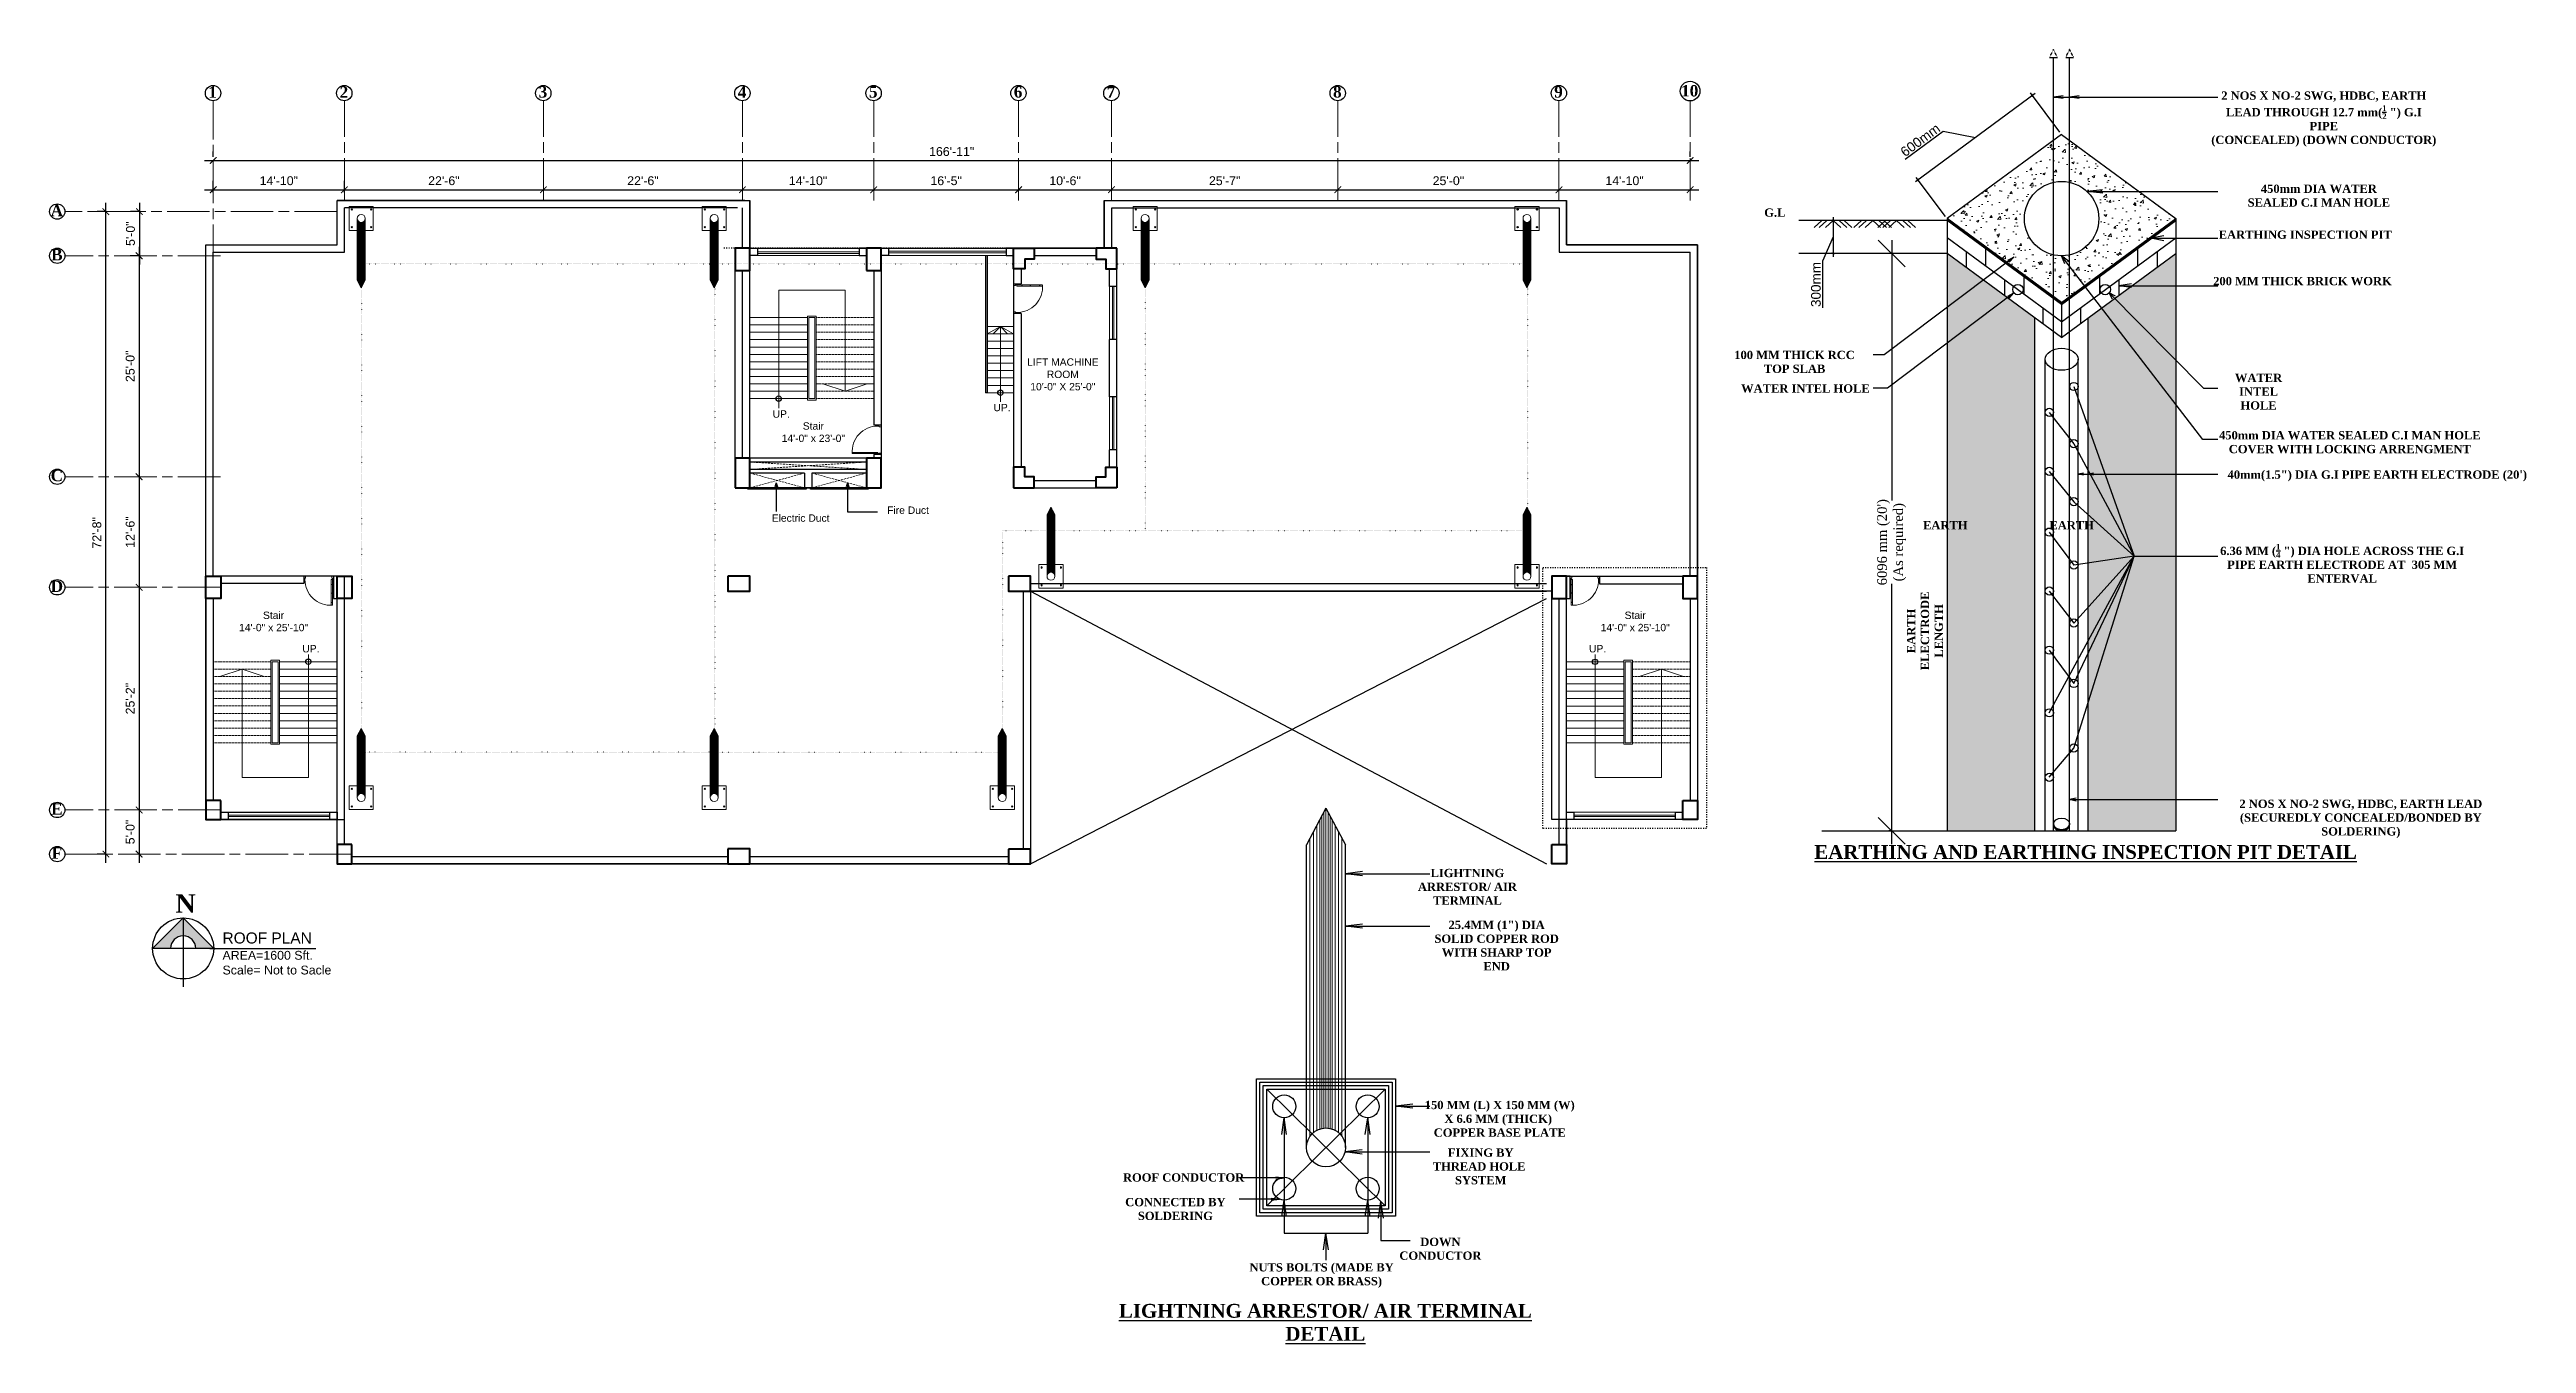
# Model space of a CAD drawing. Header units: inches. Extents: x -12 to 20935469, y -1604 to 24729220.
# Drawn here: x 20840086 to 20849298, y 24645346 to 24650160 of the extents above; entities that cross this region are included whole.
import ezdxf

# ---------------------------------------------------------------- set-up
doc = ezdxf.new("R2010")
doc.units = ezdxf.units.IN
doc.header["$LTSCALE"] = 0.03
doc.header["$MEASUREMENT"] = 0
doc.header["$PDMODE"] = 32
doc.header["$PDSIZE"] = 15
for name, pattern in [('ACAD_ISO03W100', [30, 12, -18]), ('ACAD_ISO08W100', [36, 24, -3, 6, -3]), ('DASHED2', [0.375, 0.25, -0.125]), ('DOT', [0.25, 0, -0.25])]:
    doc.linetypes.add(name, pattern=pattern)
for name, color, linetype, lineweight in [('column', 1, 'Continuous', 40), ('Dim Line', 252, 'Continuous', 13), ('Door', 7, 'Continuous', 18), ('Dot', 253, 'Continuous', 0), ('Gas', 21, 'Continuous', 5), ('Grid Line', 252, 'Continuous', 18), ('HAS-1', 8, 'Continuous', 5), ('line', 7, 'Continuous', 9), ('Low Wall', 7, 'Continuous', 30), ('Main Wall', 7, 'Continuous', 30), ('RAIL', 23, 'Continuous', 13), ('STAIR', 46, 'Continuous', 15), ('wind.', 150, 'Continuous', 20)]:
    doc.layers.add(name, color=color, linetype=linetype, lineweight=lineweight)
for name, color, linetype in [('DIM TEXT 2025', 7, 'Continuous'), ('QP TEX', 7, 'Continuous'), ('TEXT', 7, 'Continuous'), ('w', 188, 'DOT')]:
    doc.layers.add(name, color=color, linetype=linetype)
doc.styles.add('2', font='swisscl.ttf')
doc.styles.add('RomanS', font='arial.ttf', dxfattribs={"height": 12})
doc.styles.get("Standard").update_dxf_attribs({"font": 'timesbd.ttf'})
doc.dimstyles.new('Aec_Arch_I', dxfattribs={"dimscale": 96, "dimtxt": 12, "dimasz": 0.09375, "dimexe": 0.125, "dimexo": 0.125, "dimgap": 0.0625, "dimtad": 1, "dimdec": 0, "dimzin": 3, "dimdsep": 46, "dimlunit": 4, "dimtxsty": 'RomanS', "dimblk1": 'ARCHTICK', "dimblk2": 'ARCHTICK', "dimsah": 1, "dimcen": 0.09375, "dimdle": 0.125, "dimadec": 0, "dimazin": 0, "dimtfac": 0.75, "dimtdec": 0, "dimtmove": 2, "dimatfit": 3, "dimldrblk": 'ARCHTICK', "dimfxl": 1, "dimfrac": 1, "dimtolj": 1, "dimtzin": 0, "dimarcsym": 0})
doc.dimstyles.new('arch grid', dxfattribs={"dimtxt": 250, "dimasz": 100, "dimexe": 10, "dimexo": 10, "dimgap": 0.09, "dimtad": 0, "dimdec": 0, "dimzin": 0, "dimdsep": 46, "dimtxsty": 'Standard', "dimblk": 'DOT', "dimcen": 50, "dimdle": 50, "dimclrd": 256, "dimclre": 256, "dimadec": 0, "dimazin": 0, "dimtfac": 1, "dimtdec": 0, "dimtofl": 0, "dimtmove": 0, "dimatfit": 3, "dimldrblk": 'DOT', "dimfxl": 200, "dimfxlon": 1, "dimtolj": 1, "dimtzin": 0, "dimlwd": -1, "dimlwe": -1, "dimarcsym": 1})
pattern_1 = [(50, (21530588.734, 22846693.654), (92.0190457, -8.0506234), [9.6219316, -105.8412478]), (355, (21530588.73, 22846693.65), (-17.8007446, 96.5005503), [7.6975453, -84.672998]), (100.4514445, (21530596.4, 22846692.98), (74.218301, 88.449926), [8.1773836, -89.9512194]), (46.1842, (21530588.73, 22846719.31), (136.918975, -21.2348693), [14.432897, -158.761872]), (96.6356355, (21530600.14, 22846717.54), (119.910044, 124.972034), [12.266082, -134.926905]), (351.184164, (21530588.73, 22846719.31), (119.910044, 124.972034), [11.546318, -127.009497]), (21, (21530601.56, 22846712.9), (76.578651, -51.6529524), [9.6219316, -105.8412478]), (326, (21530601.56, 22846712.9), (31.215513, 93.0312553), [7.6975453, -84.672998]), (71.451445, (21530607.945, 22846708.59), (107.7941633, 41.3783026), [8.1773833, -89.9512194]), (37.5, (21530588.734, 22846693.654), (1.5600173, 42.7077586), [0, -83.6466588, 0, -85.9559224, 0, -84.9937293]), (7.5, (21530588.734, 22846693.654), (33.749828, 50.6000336), [0, -49.007705, 0, -81.7222725, 0, -32.3938364]), (327.5, (21530560.125, 22846693.654), (68.485373, -2.8936191), [0, -32.0731054, 0, -100.0680888, 0, -132.7826563]), (317.5, (21530547.296, 22846693.654), (74.8183659, 12.8427106), [0, -41.695037, 0, -66.4554744, 0, -94.2949298])]

msp = doc.modelspace()

# ---------------------------------------------------------------- texts
msp.add_text('N', height=69.1).set_placement((20840554.4, 24646948.4))
at = {"ltscale": 50, "insert": (20846319.2, 24649039), "char_height": 30.79, "attachment_point": 1}
msp.add_mtext_dynamic_manual_height_columns('\\pxqc;100 MM THICK RCC TOP SLAB', width=514.148, gutter_width=0.057, heights=[0], dxfattribs=at)
at = {"layer": 'TEXT', "ltscale": 50}
for s, width, insert, char_height, attachment_point in [('\\A1;\\pxqc;2 NOS X NO-2 SWG, HDBC, EARTH LEAD THROUGH 12.7 mm({\\H0.7x;\\S1/2;} ") G.I PIPE \\P(CONCEALED) (DOWN CONDUCTOR)', 826.706, (20848131.2, 24650003.7), 30.79, 1), ('\\A1;\\pxqc;450mm DIA WATER SEALED C.I MAN HOLE', 608.157, (20848222.2, 24649657.3), 30.79, 1), ('\\pxqc;G.L', 128.936, (20846438.4, 24649568.5), 30.79, 1), ('\\pxqc;EARTHING INSPECTION PIT', 1110.645, (20847920.2, 24649486.3), 30.79, 1), ('\\pxqc;200 MM THICK BRICK WORK', 823.227, (20848053.6, 24649313.7), 30.79, 1), ('\\pxqc;WATER INTEL HOLE', 557.171, (20846338.1, 24648914.2), 30.79, 1), ('\\pxqc;WATER INTEL HOLE', 128.936, (20848366.4, 24648953.8), 30.79, 3), ('\\A1;\\pxqc;450mm DIA WATER SEALED C.I MAN HOLE\\PCOVER WITH LOCKING ARRENGMENT', 1137.775, (20848072.6, 24648740.2), 30.79, 1), ('\\A1;\\pxqc;40mm(1.5") DIA G.I PIPE EARTH ELECTRODE (20\')', 1288.458, (20848099.4, 24648593.9), 30.79, 1), ('\\pxqc;EARTH', 128.936, (20847072.3, 24648405.4), 30.79, 1), ('\\pxqc;EARTH', 128.936, (20847542.5, 24648405.4), 30.79, 1), ('\\A1;\\pxqc;6.36 MM ({\\H0.7x;\\S1/4;} ") DIA HOLE ACROSS THE G.I PIPE EARTH ELECTRODE AT  305 MM ENTERVAL', 981.467, (20848122.2, 24648320.6), 30.7902, 1), ('\\A1;\\pxqc,t37;2 NOS X NO-2 SWG, HDBC, EARTH LEAD  \\P\\ptz;(SECUREDLY CONCEALED/BONDED BY SOLDERING)', 1062.931, (20848150.8, 24647369.4), 30.79, 1), ('\\pxqc;{\\LEARTHING AND EARTHING INSPECTION PIT DETAIL}', 2520, (20846398.8, 24647200.3), 51.317, 1), ('\\pxqc;LIGHTNING ARRESTOR/ AIR TERMINAL', 449.134, (20845135.1, 24647111.8), 30.79, 1), ('\\pxqc;25.4MM (1") DIA SOLID COPPER ROD WITH SHARP TOP END', 491.519, (20845222.6, 24646918.8), 30.79, 1), ('\\pxqc;150 MM (L) X 150 MM (W) X 6.6 MM (THICK)  COPPER BASE PLATE', 583.129, (20845188.3, 24646248.9), 30.79, 1), ('\\pxqc;FIXING BY THREAD HOLE  SYSTEM', 430.047, (20845194.1, 24646071.7), 30.79, 1), ('\\pxqc;ROOF CONDUCTOR', 563.063, (20844022.6, 24645979.3), 30.79, 1), ('\\pxqc;CONNECTED BY SOLDERING', 474.984, (20844036.1, 24645887.7), 30.79, 1), ('\\pxqc;DOWN CONDUCTOR', 338.502, (20845089.9, 24645739.8), 30.79, 1), ('\\pxqc;NUTS BOLTS (MADE BY COPPER OR BRASS)', 561.605, (20844536.5, 24645645), 30.79, 1), ('\\pxqc;{\\LLIGHTNING ARRESTOR/ AIR TERMINAL DETAIL}', 1665.613, (20843998.7, 24645493.5), 51.317, 1)]:
    msp.add_mtext_dynamic_manual_height_columns(s, width=width, gutter_width=0.057, heights=[0], dxfattribs=dict(at, insert=insert, char_height=char_height, attachment_point=attachment_point))
at = {"layer": 'TEXT', "color": 30, "lineweight": 5, "ltscale": 20, "attachment_point": 2, "style": '2'}
for s, width, gutter_width, insert, char_height in [('\\pxsm1;{\\fArial|b0|i0|c0|p34;\\C0;LIFT MACHINE \\PROOM\\P10\'-0" X 25\'-0" }', 645.938, 2.06, (20843855, 24649010.8), 27.418), ('{\\fArial|b0|i0|c0|p34;\\C0;UP.}', 287.227, 1.37, (20842807.6, 24648817.5), 27.418), ('\\pxsm1;{\\fArial|b0|i0|c0|p34;\\C0;Stair\\P14\'-0" x 23\'-0"  }', 314.773, 0.773, (20842927.2, 24648773), 27.418), ('{\\fArial|b0|i0|c0|p34;\\C0;UP.}', 287.227, 1.37, (20843628.9, 24648841.7), 27.418), ('\\pxsm1,qc;{\\fArial|b0|i0|c0|p34;\\C0;Electric Duct}', 895.881, 2.06, (20842879.9, 24648430.5), 27.418), ('\\pxsm1,qc;{\\fArial|b0|i0|c0|p34;\\C0;Fire Duct}', 895.881, 2.06, (20843279.4, 24648459.8), 27.418), ('\\pxsm1;{\\fArial|b0|i0|c0|p34;\\C0;Stair\\P14\'-0" x 25\'-10"  }', 314.773, 0.773, (20840919.6, 24648068.9), 27.418), ('\\pxsm1;{\\fArial|b0|i0|c0|p34;\\C0;Stair\\P14\'-0" x 25\'-10"  }', 314.773, 0.773, (20845983.7, 24648068.9), 27.418), ('{\\fArial|b0|i0|c0|p34;\\C0;UP.}', 287.227, 1.37, (20841058.4, 24647944.5), 27.418), ('{\\fArial|b0|i0|c0|p34;\\C0;UP.}', 287.227, 1.37, (20845843.8, 24647944.5), 27.418), ('\\A1;\\pxql;{\\fArial|b0|i0|c0|p34;\\C0;ROOF PLAN\\P\\H0.8x;AREA=1600 Sft.\\PScale= \\H1x;Not to Sacle}', 478.716, 1.37, (20840969.1, 24646875.3), 41.126)]:
    msp.add_mtext_dynamic_manual_height_columns(s, width=width, gutter_width=gutter_width, heights=[0], dxfattribs=dict(at, insert=insert, char_height=char_height))
at = {"layer": 'TEXT', "ltscale": 50, "insert": (20846994.5, 24647906.6), "char_height": 30.79, "attachment_point": 1, "rotation": 90}
msp.add_mtext_dynamic_manual_height_columns('\\pxqc;EARTH ELECTRODE LENGTH', width=180.927, gutter_width=0.057, heights=[0], dxfattribs=at)

# ---------------------------------------------------------------- blocks, each defined once
blk = doc.blocks.new('Door_45')
at = {"layer": 'Door'}
for p, q in [((1.5, 5), (1.5, 44)), ((1.5, 40), (2.2, 40)), ((2.2, 40), (2.2, 39.5)), ((2.2, 39.5), (2.7, 39.5)), ((2.7, 39.5), (2.7, 40)), ((2.7, 40), (3.5, 40)), ((3.5, 44), (3.5, 5)), ((0, 0), (0, 5)), ((0, 5), (1.5, 5)), ((1.5, 25.8), (2.2, 25.8)), ((1.5, 12.6), (2.2, 12.6)), ((3.5, 5), (1.5, 5)), ((1.5, 5), (1.5, 3)), ((1.5, 3), (2.5, 3)), ((2.2, 25.8), (2.2, 25.3)), ((2.2, 25.3), (2.7, 25.3)), ((2.2, 12.6), (2.2, 13.1)), ((2.2, 13.1), (2.7, 13.1)), ((2.5, 3), (2.5, 0)), ((2.7, 25.8), (3.5, 25.8)), ((2.7, 25.3), (2.7, 25.8)), ((2.7, 13.1), (2.7, 12.6)), ((2.7, 12.6), (3.5, 12.6)), ((42.5, 3), (42.5, 0)), ((43.5, 3), (42.5, 3)), ((45, 5), (43.5, 5)), ((43.5, 5), (43.5, 3)), ((45, 0), (45, 5)), ((2.5, 0), (0, 0)), ((42.5, 0), (45, 0))]:
    blk.add_line(p, q, dxfattribs=at)
blk.add_arc((4.7, 5.3), 38.8, 359.6233, 94.6685, dxfattribs=at)
blk = doc.blocks.new('FGTGRFG')
at = {"ltscale": 50}
for p, q in [((5098305, 4836108), (5098211, 4835930)), ((5098211, 4834468), (5098211, 4835930)), ((5098305, 4836108), (5098399, 4835930)), ((5098399, 4834468), (5098399, 4835930))]:
    blk.add_line(p, q, dxfattribs=at)
blk.add_lwpolyline([(5098019, 4834750), (5098591, 4834750), (5098591, 4834186), (5098019, 4834186)], close=True, dxfattribs=at)
blk.add_circle((5098305, 4834468), 94.1, dxfattribs=at)
at = {"layer": 'HAS-1', "lineweight": 5, "ltscale": 50}
for p, q in [((5098228, 4834522), (5098228, 4835962)), ((5098245, 4834540), (5098245, 4835995)), ((5098261, 4834551), (5098261, 4836024)), ((5098275, 4834557), (5098275, 4836052)), ((5098285, 4834560), (5098285, 4836070)), ((5098295, 4834562), (5098295, 4836089)), ((5098305, 4834562), (5098305, 4836108)), ((5098315, 4834562), (5098315, 4836089)), ((5098325, 4834560), (5098325, 4836070)), ((5098335, 4834557), (5098335, 4836052)), ((5098349, 4834551), (5098349, 4836024)), ((5098365, 4834540), (5098365, 4835995)), ((5098382, 4834522), (5098382, 4835962))]:
    blk.add_line(p, q, dxfattribs=at)
blk = doc.blocks.new('ant')
at = {"layer": 'QP TEX'}
for p, q in [((20822761.1, 24641601.9), (20822761.1, 24641589.8)), ((20822761.1, 24641589.8), (20822761.1, 24641572.6))]:
    blk.add_line(p, q, dxfattribs=at)
for centre in [(20822747.8, 24641676.4), (20822774, 24641676.4), (20822747.8, 24641652.5), (20822774, 24641652.5)]:
    blk.add_circle(centre, 0.788, dxfattribs=at)
at = {"layer": 'line', "color": 0, "lineweight": 25, "xscale": 0.05729855837390801, "yscale": 0.05729855837390801, "zscale": 0.05729855837390801, "rotation": 180}
blk.add_blockref('FGTGRFG', (21114886, 24918672.4), dxfattribs=at)
blk = doc.blocks.new('_ArchTick')
at = {"color": 0, "linetype": 'ByBlock', "lineweight": 35, "const_width": 0.15}
blk.add_lwpolyline([(-0.5, -0.5), (0.5, 0.5)], dxfattribs=at)
blk = doc.blocks.new('*D336')
at = {"layer": 'Defpoints', "color": 0, "transparency": 16777216}
for p in [(20820144.3, 24639385), (20820322.2, 24639400.9), (20820322.2, 24639385)]:
    blk.add_point(p, dxfattribs=at)
at = {"layer": 'Dim Line', "color": 0, "lineweight": -2, "transparency": 16777216}
for p, q in [((20820144.3, 24639397), (20820144.3, 24639412.9)), ((20820322.2, 24639397), (20820322.2, 24639412.9)), ((20820132.3, 24639400.9), (20820334.2, 24639400.9))]:
    blk.add_line(p, q, dxfattribs=at)
at = {"layer": 'Dim Line', "color": 0, "lineweight": -2, "transparency": 16777216, "xscale": 9, "yscale": 9, "zscale": 9, "rotation": 180}
blk.add_blockref('_ArchTick', (20820144.3, 24639400.9), dxfattribs=at)
at = {"layer": 'Dim Line', "color": 0, "lineweight": -2, "transparency": 16777216, "xscale": 9, "yscale": 9, "zscale": 9}
blk.add_blockref('_ArchTick', (20820322.2, 24639400.9), dxfattribs=at)
at = {"layer": 'Dim Line', "color": 0, "transparency": 16777216, "insert": (20820233.3, 24639413.1), "char_height": 12, "attachment_point": 5, "style": 'RomanS'}
blk.add_mtext('\\A1;14\'-10"', dxfattribs=at)
blk = doc.blocks.new('*D337')
at = {"layer": 'Defpoints', "color": 0, "transparency": 16777216}
for p in [(20820322.2, 24639385), (20820592.2, 24639400.9), (20820592.2, 24639400.9)]:
    blk.add_point(p, dxfattribs=at)
at = {"layer": 'Dim Line', "color": 0, "lineweight": -2, "transparency": 16777216}
for p, q in [((20820322.2, 24639397), (20820322.2, 24639412.9)), ((20820310.2, 24639400.9), (20820604.2, 24639400.9))]:
    blk.add_line(p, q, dxfattribs=at)
at = {"layer": 'Dim Line', "color": 0, "lineweight": -2, "transparency": 16777216, "xscale": 9, "yscale": 9, "zscale": 9, "rotation": 180}
blk.add_blockref('_ArchTick', (20820322.2, 24639400.9), dxfattribs=at)
at = {"layer": 'Dim Line', "color": 0, "lineweight": -2, "transparency": 16777216, "xscale": 9, "yscale": 9, "zscale": 9}
blk.add_blockref('_ArchTick', (20820592.2, 24639400.9), dxfattribs=at)
at = {"layer": 'Dim Line', "color": 0, "transparency": 16777216, "insert": (20820457.2, 24639413.1), "char_height": 12, "attachment_point": 5, "style": 'RomanS'}
blk.add_mtext('\\A1;22\'-6"', dxfattribs=at)
blk = doc.blocks.new('*D338')
at = {"layer": 'Defpoints', "color": 0, "transparency": 16777216}
for p in [(20820592.2, 24639400.9), (20820862.2, 24639400.9), (20820862.2, 24639400.9)]:
    blk.add_point(p, dxfattribs=at)
at = {"layer": 'Dim Line', "color": 0, "lineweight": -2, "transparency": 16777216}
blk.add_line((20820580.2, 24639400.9), (20820874.2, 24639400.9), dxfattribs=at)
at = {"layer": 'Dim Line', "color": 0, "lineweight": -2, "transparency": 16777216, "xscale": 9, "yscale": 9, "zscale": 9, "rotation": 180}
blk.add_blockref('_ArchTick', (20820592.2, 24639400.9), dxfattribs=at)
at = {"layer": 'Dim Line', "color": 0, "lineweight": -2, "transparency": 16777216, "xscale": 9, "yscale": 9, "zscale": 9}
blk.add_blockref('_ArchTick', (20820862.2, 24639400.9), dxfattribs=at)
at = {"layer": 'Dim Line', "color": 0, "transparency": 16777216, "insert": (20820727.2, 24639413.1), "char_height": 12, "attachment_point": 5, "style": 'RomanS'}
blk.add_mtext('\\A1;22\'-6"', dxfattribs=at)
blk = doc.blocks.new('*D339')
at = {"layer": 'Defpoints', "color": 0, "transparency": 16777216}
for p in [(20820862.2, 24639400.9), (20821040.2, 24639400.9), (20821040.2, 24639400.9)]:
    blk.add_point(p, dxfattribs=at)
at = {"layer": 'Dim Line', "color": 0, "lineweight": -2, "transparency": 16777216}
blk.add_line((20820850.2, 24639400.9), (20821052.2, 24639400.9), dxfattribs=at)
at = {"layer": 'Dim Line', "color": 0, "lineweight": -2, "transparency": 16777216, "xscale": 9, "yscale": 9, "zscale": 9, "rotation": 180}
blk.add_blockref('_ArchTick', (20820862.2, 24639400.9), dxfattribs=at)
at = {"layer": 'Dim Line', "color": 0, "lineweight": -2, "transparency": 16777216, "xscale": 9, "yscale": 9, "zscale": 9}
blk.add_blockref('_ArchTick', (20821040.2, 24639400.9), dxfattribs=at)
at = {"layer": 'Dim Line', "color": 0, "transparency": 16777216, "insert": (20820951.2, 24639413.1), "char_height": 12, "attachment_point": 5, "style": 'RomanS'}
blk.add_mtext('\\A1;14\'-10"', dxfattribs=at)
blk = doc.blocks.new('*D340')
at = {"layer": 'Defpoints', "color": 0, "transparency": 16777216}
for p in [(20821040.2, 24639400.9), (20821236.7, 24639400.9), (20821236.7, 24639400.9)]:
    blk.add_point(p, dxfattribs=at)
at = {"layer": 'Dim Line', "color": 0, "lineweight": -2, "transparency": 16777216}
for p, q in [((20821028.2, 24639400.9), (20821248.7, 24639400.9)), ((20821040.2, 24639388.9), (20821040.2, 24639388.9)), ((20821236.7, 24639388.9), (20821236.7, 24639388.9))]:
    blk.add_line(p, q, dxfattribs=at)
at = {"layer": 'Dim Line', "color": 0, "lineweight": -2, "transparency": 16777216, "xscale": 9, "yscale": 9, "zscale": 9, "rotation": 180}
blk.add_blockref('_ArchTick', (20821040.2, 24639400.9), dxfattribs=at)
at = {"layer": 'Dim Line', "color": 0, "lineweight": -2, "transparency": 16777216, "xscale": 9, "yscale": 9, "zscale": 9}
blk.add_blockref('_ArchTick', (20821236.7, 24639400.9), dxfattribs=at)
at = {"layer": 'Dim Line', "color": 0, "transparency": 16777216, "insert": (20821138.5, 24639413.1), "char_height": 12, "attachment_point": 5, "style": 'RomanS'}
blk.add_mtext('\\A1;16\'-5"', dxfattribs=at)
blk = doc.blocks.new('*D341')
at = {"layer": 'Defpoints', "color": 0, "transparency": 16777216}
for p in [(20821236.7, 24639400.9), (20821362.8, 24639400.9), (20821362.8, 24639400.9)]:
    blk.add_point(p, dxfattribs=at)
at = {"layer": 'Dim Line', "color": 0, "lineweight": -2, "transparency": 16777216}
for p, q in [((20821224.7, 24639400.9), (20821374.8, 24639400.9)), ((20821236.7, 24639388.9), (20821236.7, 24639388.9)), ((20821362.8, 24639388.9), (20821362.8, 24639388.9))]:
    blk.add_line(p, q, dxfattribs=at)
at = {"layer": 'Dim Line', "color": 0, "lineweight": -2, "transparency": 16777216, "xscale": 9, "yscale": 9, "zscale": 9, "rotation": 180}
blk.add_blockref('_ArchTick', (20821236.7, 24639400.9), dxfattribs=at)
at = {"layer": 'Dim Line', "color": 0, "lineweight": -2, "transparency": 16777216, "xscale": 9, "yscale": 9, "zscale": 9}
blk.add_blockref('_ArchTick', (20821362.8, 24639400.9), dxfattribs=at)
at = {"layer": 'Dim Line', "color": 0, "transparency": 16777216, "insert": (20821299.8, 24639413.1), "char_height": 12, "attachment_point": 5, "style": 'RomanS'}
blk.add_mtext('\\A1;10\'-6"', dxfattribs=at)
blk = doc.blocks.new('*D342')
at = {"layer": 'Defpoints', "color": 0, "transparency": 16777216}
for p in [(20821362.8, 24639400.9), (20821669.8, 24639400.9), (20821669.8, 24639400.9)]:
    blk.add_point(p, dxfattribs=at)
at = {"layer": 'Dim Line', "color": 0, "lineweight": -2, "transparency": 16777216}
for p, q in [((20821350.8, 24639400.9), (20821681.8, 24639400.9)), ((20821362.8, 24639388.9), (20821362.8, 24639388.9)), ((20821669.8, 24639388.9), (20821669.8, 24639388.9))]:
    blk.add_line(p, q, dxfattribs=at)
at = {"layer": 'Dim Line', "color": 0, "lineweight": -2, "transparency": 16777216, "xscale": 9, "yscale": 9, "zscale": 9, "rotation": 180}
blk.add_blockref('_ArchTick', (20821362.8, 24639400.9), dxfattribs=at)
at = {"layer": 'Dim Line', "color": 0, "lineweight": -2, "transparency": 16777216, "xscale": 9, "yscale": 9, "zscale": 9}
blk.add_blockref('_ArchTick', (20821669.8, 24639400.9), dxfattribs=at)
at = {"layer": 'Dim Line', "color": 0, "transparency": 16777216, "insert": (20821516.3, 24639413.1), "char_height": 12, "attachment_point": 5, "style": 'RomanS'}
blk.add_mtext('\\A1;25\'-7"', dxfattribs=at)
blk = doc.blocks.new('*D343')
at = {"layer": 'Defpoints', "color": 0, "transparency": 16777216}
for p in [(20821669.8, 24639400.9), (20821969.8, 24639400.9), (20821969.8, 24639400.9)]:
    blk.add_point(p, dxfattribs=at)
at = {"layer": 'Dim Line', "color": 0, "lineweight": -2, "transparency": 16777216}
blk.add_line((20821657.8, 24639400.9), (20821981.8, 24639400.9), dxfattribs=at)
at = {"layer": 'Dim Line', "color": 0, "lineweight": -2, "transparency": 16777216, "xscale": 9, "yscale": 9, "zscale": 9, "rotation": 180}
blk.add_blockref('_ArchTick', (20821669.8, 24639400.9), dxfattribs=at)
at = {"layer": 'Dim Line', "color": 0, "lineweight": -2, "transparency": 16777216, "xscale": 9, "yscale": 9, "zscale": 9}
blk.add_blockref('_ArchTick', (20821969.8, 24639400.9), dxfattribs=at)
at = {"layer": 'Dim Line', "color": 0, "transparency": 16777216, "insert": (20821819.8, 24639413.1), "char_height": 12, "attachment_point": 5, "style": 'RomanS'}
blk.add_mtext('\\A1;25\'-0"', dxfattribs=at)
blk = doc.blocks.new('*D344')
at = {"layer": 'Defpoints', "color": 0, "transparency": 16777216}
for p in [(20821969.8, 24639400.9), (20822147.7, 24639400.9), (20822147.7, 24639400.9)]:
    blk.add_point(p, dxfattribs=at)
at = {"layer": 'Dim Line', "color": 0, "lineweight": -2, "transparency": 16777216}
for p, q in [((20821957.8, 24639400.9), (20822159.7, 24639400.9)), ((20822147.7, 24639388.9), (20822147.7, 24639388.9))]:
    blk.add_line(p, q, dxfattribs=at)
at = {"layer": 'Dim Line', "color": 0, "lineweight": -2, "transparency": 16777216, "xscale": 9, "yscale": 9, "zscale": 9, "rotation": 180}
blk.add_blockref('_ArchTick', (20821969.8, 24639400.9), dxfattribs=at)
at = {"layer": 'Dim Line', "color": 0, "lineweight": -2, "transparency": 16777216, "xscale": 9, "yscale": 9, "zscale": 9}
blk.add_blockref('_ArchTick', (20822147.7, 24639400.9), dxfattribs=at)
at = {"layer": 'Dim Line', "color": 0, "transparency": 16777216, "insert": (20822058.7, 24639413.1), "char_height": 12, "attachment_point": 5, "style": 'RomanS'}
blk.add_mtext('\\A1;14\'-10"', dxfattribs=at)
blk = doc.blocks.new('*D329')
at = {"layer": 'Defpoints', "color": 0, "transparency": 16777216}
for p in [(20822147.7, 24639440.6), (20820144.3, 24639433.5), (20822147.7, 24639433.5)]:
    blk.add_point(p, dxfattribs=at)
at = {"layer": 'Dim Line', "color": 0, "lineweight": -2, "transparency": 16777216}
for p, q in [((20820132.3, 24639440.6), (20822159.7, 24639440.6)), ((20820144.3, 24639445.5), (20820144.3, 24639452.6)), ((20822147.7, 24639445.5), (20822147.7, 24639452.6))]:
    blk.add_line(p, q, dxfattribs=at)
at = {"layer": 'Dim Line', "color": 0, "lineweight": -2, "transparency": 16777216, "xscale": 9, "yscale": 9, "zscale": 9, "rotation": 180}
blk.add_blockref('_ArchTick', (20820144.3, 24639440.6), dxfattribs=at)
at = {"layer": 'Dim Line', "color": 0, "lineweight": -2, "transparency": 16777216, "xscale": 9, "yscale": 9, "zscale": 9}
blk.add_blockref('_ArchTick', (20822147.7, 24639440.6), dxfattribs=at)
at = {"layer": 'Dim Line', "color": 0, "transparency": 16777216, "insert": (20821146, 24639452.7), "char_height": 12, "attachment_point": 5, "style": 'RomanS'}
blk.add_mtext('\\A1;166\'-11"', dxfattribs=at)
blk = doc.blocks.new('*D330')
at = {"layer": 'Defpoints', "color": 0, "transparency": 16777216}
for p in [(20820055.1, 24639371.3), (20820044.2, 24639311.3), (20820055.1, 24639311.3)]:
    blk.add_point(p, dxfattribs=at)
at = {"layer": 'Dim Line', "color": 0, "lineweight": -2, "transparency": 16777216}
for p, q in [((20820043.1, 24639371.3), (20820032.2, 24639371.3)), ((20820044.2, 24639383.3), (20820044.2, 24639299.3)), ((20820043.1, 24639311.3), (20820032.2, 24639311.3))]:
    blk.add_line(p, q, dxfattribs=at)
at = {"layer": 'Dim Line', "color": 0, "lineweight": -2, "transparency": 16777216, "xscale": 9, "yscale": 9, "zscale": 9}
for p, rotation in [((20820044.2, 24639371.3), 90), ((20820044.2, 24639311.3), 270)]:
    blk.add_blockref('_ArchTick', p, dxfattribs=dict(at, rotation=rotation))
at = {"layer": 'Dim Line', "color": 0, "transparency": 16777216, "insert": (20820032.1, 24639341.3), "char_height": 12, "attachment_point": 5, "rotation": 90, "style": 'RomanS'}
blk.add_mtext('\\A1;5\'-0"', dxfattribs=at)
blk = doc.blocks.new('*D331')
at = {"layer": 'Defpoints', "color": 0, "transparency": 16777216}
for p in [(20820055.1, 24639311.3), (20820043.8, 24639011.5), (20820043.8, 24639011.5)]:
    blk.add_point(p, dxfattribs=at)
at = {"layer": 'Dim Line', "color": 0, "lineweight": -2, "transparency": 16777216}
for p, q in [((20820043.1, 24639311.3), (20820031.8, 24639311.3)), ((20820043.8, 24639323.3), (20820043.8, 24638999.5)), ((20820055.8, 24639011.5), (20820055.8, 24639011.5))]:
    blk.add_line(p, q, dxfattribs=at)
at = {"layer": 'Dim Line', "color": 0, "lineweight": -2, "transparency": 16777216, "xscale": 9, "yscale": 9, "zscale": 9}
for p, rotation in [((20820043.8, 24639311.3), 90), ((20820043.8, 24639011.5), 270)]:
    blk.add_blockref('_ArchTick', p, dxfattribs=dict(at, rotation=rotation))
at = {"layer": 'Dim Line', "color": 0, "transparency": 16777216, "insert": (20820031.7, 24639161.4), "char_height": 12, "attachment_point": 5, "rotation": 90, "style": 'RomanS'}
blk.add_mtext('\\A1;25\'-0"', dxfattribs=at)
blk = doc.blocks.new('*D332')
at = {"layer": 'Defpoints', "color": 0, "transparency": 16777216}
for p in [(20820043.8, 24639011.5), (20820043.8, 24638861.5), (20820043.8, 24638861.5)]:
    blk.add_point(p, dxfattribs=at)
at = {"layer": 'Dim Line', "color": 0, "lineweight": -2, "transparency": 16777216}
for p, q in [((20820043.8, 24639023.5), (20820043.8, 24638849.5)), ((20820055.8, 24639011.5), (20820055.8, 24639011.5)), ((20820055.8, 24638861.5), (20820055.8, 24638861.5))]:
    blk.add_line(p, q, dxfattribs=at)
at = {"layer": 'Dim Line', "color": 0, "lineweight": -2, "transparency": 16777216, "xscale": 9, "yscale": 9, "zscale": 9}
for p, rotation in [((20820043.8, 24639011.5), 90), ((20820043.8, 24638861.5), 270)]:
    blk.add_blockref('_ArchTick', p, dxfattribs=dict(at, rotation=rotation))
at = {"layer": 'Dim Line', "color": 0, "transparency": 16777216, "insert": (20820031.7, 24638936.5), "char_height": 12, "attachment_point": 5, "rotation": 90, "style": 'RomanS'}
blk.add_mtext('\\A1;12\'-6"', dxfattribs=at)
blk = doc.blocks.new('*D333')
at = {"layer": 'Defpoints', "color": 0, "transparency": 16777216}
for p in [(20820043.8, 24638861.5), (20820043.8, 24638559.4), (20820043.8, 24638559.4)]:
    blk.add_point(p, dxfattribs=at)
at = {"layer": 'Dim Line', "color": 0, "lineweight": -2, "transparency": 16777216}
for p, q in [((20820043.8, 24638873.5), (20820043.8, 24638547.4)), ((20820055.8, 24638861.5), (20820055.8, 24638861.5)), ((20820055.8, 24638559.4), (20820055.8, 24638559.4))]:
    blk.add_line(p, q, dxfattribs=at)
at = {"layer": 'Dim Line', "color": 0, "lineweight": -2, "transparency": 16777216, "xscale": 9, "yscale": 9, "zscale": 9}
for p, rotation in [((20820043.8, 24638861.5), 90), ((20820043.8, 24638559.4), 270)]:
    blk.add_blockref('_ArchTick', p, dxfattribs=dict(at, rotation=rotation))
at = {"layer": 'Dim Line', "color": 0, "transparency": 16777216, "insert": (20820031.7, 24638710.5), "char_height": 12, "attachment_point": 5, "rotation": 90, "style": 'RomanS'}
blk.add_mtext('\\A1;25\'-2"', dxfattribs=at)
blk = doc.blocks.new('*D334')
at = {"layer": 'Defpoints', "color": 0, "transparency": 16777216}
for p in [(20820043.8, 24638559.4), (20820043.8, 24638499.5), (20820043.8, 24638499.5)]:
    blk.add_point(p, dxfattribs=at)
at = {"layer": 'Dim Line', "color": 0, "lineweight": -2, "transparency": 16777216}
for p, q in [((20820043.8, 24638571.4), (20820043.8, 24638487.5)), ((20820055.8, 24638559.4), (20820055.8, 24638559.4)), ((20820055.8, 24638499.5), (20820055.8, 24638499.5))]:
    blk.add_line(p, q, dxfattribs=at)
at = {"layer": 'Dim Line', "color": 0, "lineweight": -2, "transparency": 16777216, "xscale": 9, "yscale": 9, "zscale": 9}
for p, rotation in [((20820043.8, 24638559.4), 90), ((20820043.8, 24638499.5), 270)]:
    blk.add_blockref('_ArchTick', p, dxfattribs=dict(at, rotation=rotation))
at = {"layer": 'Dim Line', "color": 0, "transparency": 16777216, "insert": (20820031.7, 24638529.5), "char_height": 12, "attachment_point": 5, "rotation": 90, "style": 'RomanS'}
blk.add_mtext('\\A1;5\'-0"', dxfattribs=at)
blk = doc.blocks.new('*D335')
at = {"layer": 'Defpoints', "color": 0, "transparency": 16777216}
for p in [(20819998.7, 24639371.3), (20820009.3, 24639371.3), (20820009.3, 24638499.5)]:
    blk.add_point(p, dxfattribs=at)
at = {"layer": 'Dim Line', "color": 0, "lineweight": -2, "transparency": 16777216}
for p, q in [((20819997.3, 24639371.3), (20819986.7, 24639371.3)), ((20819998.7, 24638487.5), (20819998.7, 24639383.3)), ((20819997.3, 24638499.5), (20819986.7, 24638499.5))]:
    blk.add_line(p, q, dxfattribs=at)
at = {"layer": 'Dim Line', "color": 0, "lineweight": -2, "transparency": 16777216, "xscale": 9, "yscale": 9, "zscale": 9}
for p, rotation in [((20819998.7, 24639371.3), 90), ((20819998.7, 24638499.5), 270)]:
    blk.add_blockref('_ArchTick', p, dxfattribs=dict(at, rotation=rotation))
at = {"layer": 'Dim Line', "color": 0, "transparency": 16777216, "insert": (20819986.5, 24638935.4), "char_height": 12, "attachment_point": 5, "rotation": 90, "style": 'RomanS'}
blk.add_mtext('\\A1;72\'-8"', dxfattribs=at)
blk = doc.blocks.new('_Oblique')
at = {"color": 0, "linetype": 'ByBlock', "lineweight": -2}
blk.add_line((-0.5, -0.5), (0.5, 0.5), dxfattribs=at)
blk = doc.blocks.new('*D364')
at = {"layer": 'Defpoints', "color": 0, "ltscale": 50, "transparency": 16777216}
for p in [(20847022.9, 24649400.8), (20846937.5, 24647253.2), (20847022.9, 24647253.2)]:
    blk.add_point(p, dxfattribs=at)
at = {"layer": 'TEXT', "ltscale": 50, "transparency": 16777216}
for p, q in [((20846937.5, 24649450.8), (20846937.5, 24648481.7)), ((20846937.7, 24649400.8), (20846927.5, 24649400.8)), ((20846937.5, 24647203.2), (20846937.5, 24648172.3)), ((20846937.7, 24647253.2), (20846927.5, 24647253.2))]:
    blk.add_line(p, q, dxfattribs=at)
at = {"layer": 'TEXT', "ltscale": 50, "transparency": 16777216, "xscale": 100, "yscale": 100, "zscale": 100}
for p, rotation in [((20846937.5, 24649400.8), 90), ((20846937.5, 24647253.2), 270)]:
    blk.add_blockref('_Oblique', p, dxfattribs=dict(at, rotation=rotation))
at = {"layer": 'TEXT', "color": 0, "ltscale": 50, "transparency": 16777216, "insert": (20846937.5, 24648327), "char_height": 250, "width": 353.061, "attachment_point": 5, "rotation": 90}
blk.add_mtext("\\A1;{\\fTimes New Roman|b0|i0|c0|p18;\\H0.144x;6096 mm (20')\\P(As required)}", dxfattribs=at)
blk = doc.blocks.new('_Dot')
at = {"color": 0, "linetype": 'ByBlock', "lineweight": -2}
blk.add_line((-0.5, 0), (-1, 0), dxfattribs=at)
at = {"color": 0, "linetype": 'ByBlock', "const_width": 0.5}
blk.add_lwpolyline([(-0.25, 0, 1), (0.25, 0, 1)], format="xyb", close=True, dxfattribs=at)
blk = doc.blocks.new('*D365')
at = {"layer": 'Defpoints', "color": 0, "transparency": 16777216}
for p in [(20847144.4, 24649524.1), (20846719.7, 24649400.8), (20847144.4, 24649400.8)]:
    blk.add_point(p, dxfattribs=at)
at = {"layer": 'DIM TEXT 2025', "color": 0, "lineweight": -2, "transparency": 16777216}
for p, q in [((20847132.4, 24649524.1), (20846707.7, 24649524.1)), ((20846719.7, 24649536.1), (20846719.7, 24649388.8)), ((20846719.7, 24649462.4), (20846680.3, 24649372.8)), ((20846680.3, 24649372.8), (20846680.3, 24649198.5)), ((20847132.4, 24649400.8), (20846707.7, 24649400.8))]:
    blk.add_line(p, q, dxfattribs=at)
at = {"layer": 'DIM TEXT 2025', "color": 0, "lineweight": -2, "transparency": 16777216, "xscale": 9, "yscale": 9, "zscale": 9}
for p, rotation in [((20846719.7, 24649524.1), 90), ((20846719.7, 24649400.8), 270)]:
    blk.add_blockref('_ArchTick', p, dxfattribs=dict(at, rotation=rotation))
at = {"layer": 'DIM TEXT 2025', "color": 0, "transparency": 16777216, "insert": (20846655.9, 24649285.6), "char_height": 12, "attachment_point": 5, "rotation": 90, "style": 'RomanS'}
blk.add_mtext('\\A1;{\\H3x;300mm}', dxfattribs=at)
blk = doc.blocks.new('*D366')
at = {"layer": 'Defpoints', "color": 0, "ltscale": 50, "transparency": 16777216}
for p in [(20847569.5, 24649843.1), (20847036.3, 24649674.6), (20847144.4, 24649528.6)]:
    blk.add_point(p, dxfattribs=at)
at = {"layer": 'TEXT', "color": 0, "lineweight": -2, "ltscale": 50, "transparency": 16777216}
for p, q in [((20847471.1, 24649996.3), (20847026.7, 24649667.4)), ((20847562.4, 24649852.7), (20847454.3, 24649998.8)), ((20847128.7, 24649855), (20846988.3, 24649751.2)), ((20847248.9, 24649831.8), (20847128.7, 24649855)), ((20847137.3, 24649538.2), (20847029.2, 24649684.2))]:
    blk.add_line(p, q, dxfattribs=at)
at = {"layer": 'TEXT', "color": 0, "lineweight": -2, "ltscale": 50, "transparency": 16777216, "xscale": 9, "yscale": 9, "zscale": 9}
for p, rotation in [((20847461.4, 24649989.1), 36.49926610341932), ((20847036.3, 24649674.6), 216.4992661034193)]:
    blk.add_blockref('_ArchTick', p, dxfattribs=dict(at, rotation=rotation))
at = {"layer": 'TEXT', "color": 0, "ltscale": 50, "transparency": 16777216, "insert": (20847044, 24649822.7), "char_height": 12, "attachment_point": 5, "rotation": 36.49927, "style": 'RomanS'}
blk.add_mtext('\\A1;{\\H3x;600mm}', dxfattribs=at)
blk = doc.blocks.new('*D363')
at = {"ltscale": 50, "transparency": 16777216}
for p, q in [((3479.4, 24649524.1), (3469.2, 24649524.1)), ((3479.2, 24649574.1), (3479.2, 24649400.8)), ((3479.4, 24649400.8), (3469.2, 24649400.8)), ((3479.2, 24649400.8), (3479.2, 8350.7))]:
    blk.add_line(p, q, dxfattribs=at)
at = {"layer": 'Defpoints', "color": 0, "ltscale": 50, "transparency": 16777216}
for p in [(20846678.2, 24649524.1), (3479.2, 24649400.8), (20846678.2, 24649400.8)]:
    blk.add_point(p, dxfattribs=at)
at = {"ltscale": 50, "transparency": 16777216, "xscale": 100, "yscale": 100, "zscale": 100}
for p, rotation in [((3479.2, 24649524.1), 90), ((3479.2, 24649400.8), 270)]:
    blk.add_blockref('_Oblique', p, dxfattribs=dict(at, rotation=rotation))
at = {"color": 0, "ltscale": 50, "transparency": 16777216, "insert": (3479.2, 3397.6), "char_height": 250, "attachment_point": 5, "rotation": 90}
blk.add_mtext('\\A1;{\\H8.57143x;300mm}', dxfattribs=at)
blk = doc.blocks.new('GRID')
at = {"layer": 'Grid Line', "color": 252, "linetype": 'ACAD_ISO08W100', "lineweight": 9, "ltscale": 80, "true_color": 0x939598}
for p, q in [((20820144.3, 24639296.3), (20820144.3, 24639521.5)), ((20820322.2, 24639386.3), (20820322.2, 24639521.5)), ((20820592.2, 24639386.3), (20820592.2, 24639521.5)), ((20820862.2, 24639386.3), (20820862.2, 24639521.6)), ((20821040.2, 24639386.3), (20821040.2, 24639521.5)), ((20821236.7, 24639386.3), (20821236.7, 24639521.5)), ((20821362.8, 24639386.3), (20821362.8, 24639521.5)), ((20821669.8, 24639386.3), (20821669.8, 24639521.5)), ((20821969.8, 24639386.3), (20821969.8, 24639521.5)), ((20822147.7, 24639386.3), (20822147.7, 24639521.5)), ((20820312.1, 24639371.3), (20819943.3, 24639371.3)), ((20820154.1, 24639311.3), (20819943.3, 24639311.3)), ((20820154.1, 24639011.5), (20819943.3, 24639011.5)), ((20820154.1, 24638861.5), (20819943.3, 24638861.5)), ((20820154.3, 24638559.4), (20819943.3, 24638559.4)), ((20820332.2, 24638499.5), (20819943.3, 24638499.5))]:
    blk.add_line(p, q, dxfattribs=at)
at = {"layer": 'TEXT'}
for centre, radius in [((20820144.1, 24639532), 10.4), ((20820322.1, 24639532), 10.4), ((20820592.1, 24639532), 10.4), ((20820862.1, 24639532), 10.4), ((20821040.1, 24639532), 10.4), ((20821236.6, 24639532), 10.4), ((20821362.6, 24639532), 10.4), ((20821669.6, 24639532), 10.4), ((20821969.6, 24639532), 10.4), ((20822147.6, 24639534.8), 13.3), ((20819932.7, 24639371.3), 10.4), ((20819932.7, 24639311.3), 10.4), ((20819932.7, 24639011.5), 10.4), ((20819932.7, 24638861.5), 10.4), ((20819932.7, 24638559.4), 10.4), ((20819932.7, 24638499.5), 10.4)]:
    blk.add_circle(centre, radius, dxfattribs=at)
at = {"layer": 'TEXT', "char_height": 15.44, "width": 227.458, "attachment_point": 8, "rotation": 0}
for s, insert in [('\\A1;1', (20820143.6, 24639525.7)), ('\\A1;2', (20820321.6, 24639525.7)), ('\\A1;3', (20820591.6, 24639525.7)), ('\\A1;4', (20820861.6, 24639525.7)), ('\\A1;5', (20821039.6, 24639525.7)), ('\\A1;6', (20821236.1, 24639525.7)), ('\\A1;7', (20821362.1, 24639525.7)), ('\\A1;8', (20821669.1, 24639525.7)), ('\\A1;9', (20821969.1, 24639525.7)), ('\\A1;10', (20822147.1, 24639527.2)), ('\\A1;A', (20819932.2, 24639365)), ('\\A1;B', (20819932.2, 24639305)), ('\\A1;C', (20819932.2, 24639005.2)), ('\\A1;D', (20819932.2, 24638855.2)), ('\\A1;E', (20819932.2, 24638553.1)), ('\\A1;F', (20819932.2, 24638493.2))]:
    blk.add_mtext(s, dxfattribs=dict(at, insert=insert))
at = {"layer": 'Dim Line'}
for base, p1, p2, picture, middle in [((20822147.7, 24639440.6), (20820144.3, 24639433.5), (20822147.7, 24639433.5), '*D329', (20821146, 24639452.7)), ((20820322.2, 24639400.9), (20820144.3, 24639385), (20820322.2, 24639385), '*D336', (20820233.3, 24639413.1)), ((20820592.2, 24639400.9), (20820322.2, 24639385), (20820592.2, 24639400.9), '*D337', (20820457.2, 24639413.1)), ((20820862.2, 24639400.9), (20820592.2, 24639400.9), (20820862.2, 24639400.9), '*D338', (20820727.2, 24639413.1)), ((20821040.2, 24639400.9), (20820862.2, 24639400.9), (20821040.2, 24639400.9), '*D339', (20820951.2, 24639413.1)), ((20821236.7488, 24639400.9268), (20821040.2196, 24639400.9268), (20821236.7488, 24639400.9268), '*D340', (20821138.4842, 24639413.0536)), ((20821362.8, 24639400.9), (20821236.7, 24639400.9), (20821362.8, 24639400.9), '*D341', (20821299.8, 24639413.1)), ((20821669.8, 24639400.9), (20821362.8, 24639400.9), (20821669.8, 24639400.9), '*D342', (20821516.3, 24639413.1)), ((20821969.8, 24639400.9), (20821669.8, 24639400.9), (20821969.8, 24639400.9), '*D343', (20821819.8, 24639413.1)), ((20822147.7, 24639400.9), (20821969.8, 24639400.9), (20822147.7, 24639400.9), '*D344', (20822058.7, 24639413.1))]:
    dim = blk.add_linear_dim(base=base, p1=p1, p2=p2, dimstyle='Aec_Arch_I', dxfattribs=at)
    dim.commit()
    dim.dimension.update_dxf_attribs({"geometry": picture, "text_midpoint": middle})
for base, p1, p2, picture, middle in [((20819998.7, 24639371.3), (20820009.3, 24638499.5), (20820009.3, 24639371.3), '*D335', (20819986.5, 24638935.4)), ((20820044.2, 24639311.3), (20820055.1, 24639371.3), (20820055.1, 24639311.3), '*D330', (20820032.1, 24639341.3)), ((20820043.8, 24639011.5), (20820055.1, 24639311.3), (20820043.8, 24639011.5), '*D331', (20820031.7, 24639161.4)), ((20820043.8, 24638861.5), (20820043.8, 24639011.5), (20820043.8, 24638861.5), '*D332', (20820031.7, 24638936.5)), ((20820043.8, 24638559.4), (20820043.8, 24638861.5), (20820043.8, 24638559.4), '*D333', (20820031.7, 24638710.5)), ((20820043.8, 24638499.5), (20820043.8, 24638559.4), (20820043.8, 24638499.5), '*D334', (20820031.7, 24638529.5))]:
    dim = blk.add_linear_dim(base=base, p1=p1, p2=p2, angle=90, dimstyle='Aec_Arch_I', dxfattribs=at)
    dim.commit()
    dim.dimension.update_dxf_attribs({"geometry": picture, "text_midpoint": middle})

# ---------------------------------------------------------------- dimensions: what is measured, and where the dimension line sits
at = {"ltscale": 50}
dim = msp.add_linear_dim(base=(3479.2, 24649400.8), p1=(20846678.2, 24649524.1), p2=(20846678.2, 24649400.8), angle=90, text='{\\H8.57143x;300mm}', dimstyle='arch grid', override={"dimblk1": 'Oblique', "dimblk2": 'Oblique', "dimsah": 1, "dimfxl": 0.18}, dxfattribs=at)
dim.commit()
dim.dimension.update_dxf_attribs({"geometry": '*D363', "text_midpoint": (3479.2, 3397.6), "dimtype": 160})
at = {"layer": 'DIM TEXT 2025'}
dim = msp.add_linear_dim(base=(20846719.7, 24649400.8), p1=(20847144.4, 24649524.1), p2=(20847144.4, 24649400.8), angle=90, text='{\\H3x;300mm}', dimstyle='Aec_Arch_I', override={"dimtmove": 1}, dxfattribs=at)
dim.commit()
dim.dimension.update_dxf_attribs({"geometry": '*D365', "text_midpoint": (20846680.3, 24649366.8), "dimtype": 160})
at = {"layer": 'TEXT', "ltscale": 50}
dim = msp.add_linear_dim(base=(20847036.3, 24649674.6), p1=(20847569.5, 24649843.1), p2=(20847144.4, 24649528.6), angle=216.49927, text='{\\H3x;600mm}', dimstyle='Aec_Arch_I', override={"dimtxt": 120, "dimtmove": 1}, dxfattribs=at)
dim.commit()
dim.dimension.update_dxf_attribs({"geometry": '*D366', "text_midpoint": (20847123.8, 24649851.4), "dimtype": 161})
dim = msp.add_linear_dim(base=(20846937.5, 24647253.2), p1=(20847022.9, 24649400.8), p2=(20847022.9, 24647253.2), angle=90, text="{\\fTimes New Roman|b0|i0|c0|p18;\\H0.144x;6096 mm (20')\\P(As required)}", dimstyle='arch grid', override={"dimblk1": 'Oblique', "dimblk2": 'Oblique', "dimsah": 1, "dimfxl": 0.18}, dxfattribs=at)
dim.commit()
dim.dimension.update_dxf_attribs({"geometry": '*D364', "text_midpoint": (20846937.5, 24648327)})

# ---------------------------------------------------------------- hatches: boundary and pattern name
at = {"layer": 'HAS-1', "ltscale": 50}
h = msp.add_hatch(dxfattribs=at)
h.set_pattern_fill('AR-CONC', color=256, scale=12.829242)
h.set_pattern_definition(pattern_1)
h.paths.add_polyline_path([(20847569.5, 24649843.1), (20847144.4, 24649530.6), (20847569.5, 24649218.1), (20847994.6, 24649530.6)])
h.paths.add_polyline_path([(20847707.7, 24649530.6, -1), (20847431.2, 24649530.6, -1)], flags=16)
h = msp.add_hatch(dxfattribs=at)
h.set_pattern_fill('AR-CONC', color=256, scale=12.829242)
h.set_pattern_definition(pattern_1)
h.paths.add_polyline_path([(20847144.4, 24649400.8), (20847470.2, 24649161.3), (20847470.2, 24647253.2), (20847144.4, 24647253.2)])
h = msp.add_hatch(dxfattribs=at)
h.set_pattern_fill('AR-CONC', color=256, scale=12.829242)
h.set_pattern_definition(pattern_1)
h.paths.add_polyline_path([(20847994.6, 24649400.8), (20847668.8, 24649161.3), (20847668.8, 24647253.2), (20847994.6, 24647253.2)])
at = {"layer": 'Low Wall'}
h = msp.add_hatch(color=256, dxfattribs=at)
h.paths.add_polyline_path([(20840536.7, 24646815.7), (20840469.9, 24646815.7), (20840583.4, 24646929.2), (20840583.4, 24646862.4, 0.414214)])
h.paths.add_polyline_path([(20840583.4, 24646862.4), (20840583.4, 24646929.2), (20840697, 24646815.7), (20840630.2, 24646815.7, 0.414214)])

# ---------------------------------------------------------------- linework, layer by layer
at = {"ltscale": 50}
for p, q in [((20847524.9, 24650130.3), (20847554.3, 24650130.3)), ((20847539.6, 24647253.2), (20847539.6, 24650130.3)), ((20847584.7, 24650130.3), (20847614, 24650130.3)), ((20847599.4, 24647253.2), (20847599.4, 24650130.3)), ((20847575.3, 24649987.6), (20847539.6, 24649982.3)), ((20847539.6, 24649982.3), (20848150.8, 24649982.3)), ((20847575.3, 24649977), (20847539.6, 24649982.3)), ((20847635.1, 24649987.6), (20847599.4, 24649982.3)), ((20847635.1, 24649977), (20847599.4, 24649982.3)), ((20847569.5, 24649843.1), (20847144.4, 24649530.6)), ((20847569.5, 24649843.1), (20847994.6, 24649530.6)), ((20847722, 24649637.3), (20847664.2, 24649631.3)), ((20847664.2, 24649631.3), (20848150.8, 24649631.3)), ((20847722.2, 24649625.9), (20847664.2, 24649631.3)), ((20847144.4, 24649524.1), (20846592, 24649524.1)), ((20846678.2, 24649524.1), (20846649.6, 24649497.1)), ((20846696.8, 24649524.1), (20846668.2, 24649497.1)), ((20846719.6, 24649524.1), (20846691.1, 24649497.1)), ((20846719.6, 24649524.1), (20846748.2, 24649497.1)), ((20846742.5, 24649524.1), (20846771, 24649497.1)), ((20846761.1, 24649524.1), (20846789.6, 24649497.1)), ((20846825.6, 24649524.1), (20846797, 24649497.1)), ((20846844.2, 24649524.1), (20846815.6, 24649497.1)), ((20846867, 24649524.1), (20846838.5, 24649497.1)), ((20846867, 24649524.1), (20846895.6, 24649497.1)), ((20846914.5, 24649524.1), (20846885.9, 24649497.1)), ((20846889.9, 24649524.1), (20846918.4, 24649497.1)), ((20846933.1, 24649524.1), (20846904.5, 24649497.1)), ((20846908.5, 24649524.1), (20846937, 24649497.1)), ((20846956, 24649524.1), (20846927.4, 24649497.1)), ((20846956, 24649524.1), (20846984.5, 24649497.1)), ((20846978.8, 24649524.1), (20847007.4, 24649497.1)), ((20846997.4, 24649524.1), (20847026, 24649497.1)), ((20847569.5, 24649218.1), (20847144.4, 24649530.6)), ((20847144.4, 24649530.6), (20847144.4, 24647253.2)), ((20847569.5, 24649216), (20847144.4, 24649528.6)), ((20847569.5, 24649213.8), (20847144.4, 24649526.3)), ((20847569.5, 24649211.6), (20847144.4, 24649524.1)), ((20847569.5, 24649218.1), (20847994.6, 24649530.6)), ((20847569.5, 24649216), (20847994.6, 24649528.6)), ((20847569.5, 24649213.8), (20847994.6, 24649526.3)), ((20847569.5, 24649211.6), (20847994.6, 24649524.1)), ((20847994.6, 24649530.6), (20847994.6, 24647253.2)), ((20847569.5, 24649147.3), (20847144.4, 24649459.8)), ((20847286.7, 24649419.5), (20847286.7, 24649355.2)), ((20847569.5, 24649147.3), (20847994.6, 24649459.8)), ((20847852.2, 24649419.5), (20847852.2, 24649355.2)), ((20847949.8, 24649467), (20847901.1, 24649457.6)), ((20847901.1, 24649457.6), (20848150.8, 24649457.6)), ((20847949.8, 24649448.2), (20847901.1, 24649457.6)), ((20847144.4, 24649400.8), (20846592.8, 24649400.8)), ((20847392.3, 24649387.6), (20846909.1, 24649023.9)), ((20847569.5, 24649088.2), (20847144.4, 24649400.8)), ((20847214.6, 24649408.2), (20847214.6, 24649349.1)), ((20847369.3, 24649375.6), (20847392.3, 24649387.6)), ((20847374.4, 24649368.9), (20847392.3, 24649387.6)), ((20847569.5, 24649088.2), (20847994.6, 24649400.8)), ((20848095.1, 24648708.8), (20847569.5, 24649392.3)), ((20847582.1, 24649363), (20847569.5, 24649392.3)), ((20847594.6, 24649372.6), (20847569.5, 24649392.3)), ((20847924.4, 24649408.2), (20847924.4, 24649349.1)), ((20847392.3, 24649254), (20846922.3, 24648900.1)), ((20847357, 24649303.6), (20847357, 24649244.5)), ((20847369.3, 24649242), (20847392.3, 24649254)), ((20847374.4, 24649235.3), (20847392.3, 24649254)), ((20847429.1, 24649314.8), (20847429.1, 24649250.5)), ((20847709.9, 24649314.8), (20847709.9, 24649250.5)), ((20847746.7, 24649254), (20848096.9, 24648900.1)), ((20847769.7, 24649242), (20847746.7, 24649254)), ((20847758.5, 24649230.9), (20847746.7, 24649254)), ((20847782, 24649303.6), (20847782, 24649244.5)), ((20847829.4, 24649287.8), (20847782, 24649281.2)), ((20847782, 24649281.2), (20848150.8, 24649281.2)), ((20847829.4, 24649274.6), (20847782, 24649281.2)), ((20847470.2, 24647253.2), (20847470.2, 24649161.3)), ((20847499.3, 24649198.9), (20847499.3, 24649139.8)), ((20847569.5, 24649218.1), (20847569.5, 24649088.2)), ((20847639.7, 24649198.9), (20847639.7, 24649139.8)), ((20847668.8, 24647253.2), (20847668.8, 24649161.3)), ((20846909.1, 24649023.9), (20846868.4, 24649023.9)), ((20847508.5, 24647253.2), (20847508.5, 24649007.5)), ((20847630.5, 24647253.2), (20847630.5, 24649007.5)), ((20846922.3, 24648900.1), (20846868.4, 24648900.1)), ((20847615.2, 24648906.1), (20847839.4, 24648275.4)), ((20848096.9, 24648900.1), (20848150.8, 24648900.1)), ((20847523.7, 24648809.9), (20847615.2, 24648693.4)), ((20847615.2, 24648693.4), (20847839.4, 24648275.4)), ((20848150.8, 24648708.8), (20848095.1, 24648708.8)), ((20847523.7, 24648590.6), (20847615.2, 24648477.7)), ((20847650.5, 24648583.2), (20847630.5, 24648579.9)), ((20847630.5, 24648579.9), (20848150.8, 24648579.9)), ((20847650.5, 24648576.6), (20847630.5, 24648579.9)), ((20847688.7, 24648583.2), (20847668.8, 24648579.9)), ((20847688.7, 24648576.6), (20847668.8, 24648579.9)), ((20847615.2, 24648477.7), (20847839.4, 24648275.4)), ((20847523.7, 24648364.5), (20847615.2, 24648242.1)), ((20847523.7, 24647692.3), (20847838.7, 24648273.9)), ((20847839.4, 24648275.4), (20847615.2, 24648242.1)), ((20847615.2, 24648026.3), (20847839.4, 24648275.4)), ((20847615.2, 24647801.6), (20847839.4, 24648275.4)), ((20847615.2, 24647561.3), (20847839.4, 24648275.4)), ((20847615.2, 24648026.3), (20847839.8, 24648275.1)), ((20847839.4, 24648275.4), (20848150.8, 24648275.4)), ((20847523.7, 24648145.2), (20847615.2, 24648026.3)), ((20847523.7, 24647925.3), (20847615.2, 24647801.6)), ((20847523.7, 24647452.5), (20847615.2, 24647561.3)), ((20844833.6, 24647338), (20844761.1, 24647200.8)), ((20844833.6, 24647338), (20844906, 24647200.8)), ((20847624.2, 24647374.5), (20847599.4, 24647369.4)), ((20847599.4, 24647369.4), (20848150.8, 24647369.4)), ((20847624.2, 24647364.2), (20847599.4, 24647369.4)), ((20846678, 24647253.2), (20847994.6, 24647253.2)), ((20847569.5, 24647258.5), (20847569.5, 24647253.2)), ((20844761.1, 24646075.5), (20844761.1, 24647200.8)), ((20844906, 24646075.5), (20844906, 24647200.8)), ((20844970, 24647101.5), (20844906, 24647093.7)), ((20844906, 24647093.7), (20845219.8, 24647093.7)), ((20844970, 24647085.9), (20844906, 24647093.7)), ((20844970, 24646906.7), (20844906, 24646898.9)), ((20844906, 24646898.9), (20845219.8, 24646898.9)), ((20844970, 24646891.1), (20844906, 24646898.9)), ((20844613.3, 24646292.6), (20845053.8, 24645858.4)), ((20845053.8, 24646292.6), (20844613.3, 24645858.4)), ((20845156.4, 24646236.8), (20845092.3, 24646229.1)), ((20845092.3, 24646229.1), (20845219.8, 24646229.1)), ((20845156.4, 24646221.3), (20845092.3, 24646229.1)), ((20844669.5, 24646124.3), (20844678.4, 24646185.7)), ((20844678.4, 24646185.7), (20844678.4, 24645756.2)), ((20844687.2, 24646124.3), (20844678.4, 24646185.7)), ((20844979.9, 24646124.3), (20844988.8, 24646185.7)), ((20844988.8, 24646185.7), (20844988.8, 24645756.2)), ((20844997.6, 24646124.3), (20844988.8, 24646185.7)), ((20844968.1, 24646066.6), (20844904, 24646058.8)), ((20844904, 24646058.8), (20845219.8, 24646058.8)), ((20844968.1, 24646051), (20844904, 24646058.8)), ((20844678.4, 24645962), (20844512.2, 24645962)), ((20844647.1, 24645965.8), (20844678.4, 24645962)), ((20844647.1, 24645965.8), (20844678.4, 24645962)), ((20844647.1, 24645958.1), (20844678.4, 24645962)), ((20844661.1, 24645883.5), (20844511.1, 24645883.5)), ((20844629.9, 24645887.3), (20844661.1, 24645883.5)), ((20844629.9, 24645879.6), (20844661.1, 24645883.5)), ((20844669.5, 24645818.4), (20844678.4, 24645879.8)), ((20844687.2, 24645818.4), (20844678.4, 24645879.8)), ((20844979.9, 24645818.4), (20844988.8, 24645879.8)), ((20844997.6, 24645818.4), (20844988.8, 24645879.8)), ((20845029.3, 24645812.5), (20845038.1, 24645873.9)), ((20845038.1, 24645873.9), (20845038.1, 24645729.7)), ((20845047, 24645812.5), (20845038.1, 24645873.9)), ((20844678.4, 24645756.2), (20844988.8, 24645756.2)), ((20844824.7, 24645694.8), (20844833.6, 24645756.2)), ((20844833.6, 24645756.2), (20844833.6, 24645655.7)), ((20844842.4, 24645694.8), (20844833.6, 24645756.2)), ((20845038.1, 24645729.7), (20845147, 24645729.7))]:
    msp.add_line(p, q, dxfattribs=at)
at = {"linetype": 'ACAD_ISO03W100', "ltscale": 10}
msp.add_line((20844055.9, 24649420.4), (20842589.9, 24649420.4), dxfattribs=at)
for p, q in [((20843567.8, 24649393.1), (20843567.8, 24648883.1)), ((20843644.6, 24649393), (20843567.8, 24649392.5)), ((20843573.3, 24649393.1), (20843573.3, 24648883.1)), ((20843573.3, 24648883.1), (20843567.8, 24648883.1)), ((20842788.9, 24648547.5), (20842784.3, 24648532.8)), ((20842788.9, 24648547.5), (20842788.9, 24648440.8)), ((20842788.9, 24648547.5), (20842793.4, 24648532.8)), ((20843054.1, 24648547.5), (20843049.6, 24648532.8)), ((20843054.1, 24648547.5), (20843054.1, 24648440.3)), ((20843054.1, 24648547.5), (20843058.6, 24648532.8)), ((20843054.1, 24648440.3), (20843165.6, 24648440.3)), ((20843734.9, 24648145.4), (20845654.2, 24647130.9)), ((20843734.9, 24647130.9), (20845654.2, 24648118)), ((20840736.6, 24647322.8), (20841142.3, 24647322.8)), ((20840736.6, 24647295.4), (20841142.3, 24647295.4)), ((20840583.4, 24646929.3), (20840583.4, 24646673.3)), ((20840682.8, 24646815.8), (20841076.6, 24646815.8))]:
    msp.add_line(p, q)
for points in [[(20841156, 24647130.9), (20841156, 24647295.4), (20840668, 24647295.3), (20840668, 24649433.6), (20841156, 24649433.6), (20841156, 24649598.2), (20842691.4, 24649598.2), (20842691.4, 24649420.5), (20844009.2, 24649420.5), (20844009.2, 24649598.2), (20845727.9, 24649598.2), (20845727.9, 24649433.6), (20846215.8, 24649433.6), (20846215.8, 24647295.3), (20845727.9, 24647295.8), (20845727.9, 24647130.9), (20845673, 24647130.9), (20845673, 24647202.2), (20845700.5, 24647202.2), (20845700.5, 24648118), (20845673, 24648118), (20845673, 24648145.4), (20843734.9, 24648145.4), (20843734.9, 24647130.9), (20841156, 24647130.9)], [(20840696.9, 24646815.8), (20840469.9, 24646815.6)]]:
    msp.add_lwpolyline(points)
for points in [[(20842636.5, 24649420.4), (20843179.3, 24649420.4), (20843179.3, 24648529.3), (20842636.5, 24648529.3)], [(20843672, 24648529.3), (20844055.9, 24648529.3), (20844055.9, 24649420.4), (20843672, 24649420.4)], [(20842682.9, 24648529.3), (20842900.3, 24648529.3), (20842900.3, 24648523.8), (20842682.9, 24648523.8)], [(20842916.2, 24648529.3), (20843130.7, 24648529.3), (20843130.7, 24648523.8), (20842916.2, 24648523.8)], [(20840668, 24647295.3), (20841183.4, 24647295.3), (20841183.4, 24648200.1), (20840668, 24648200.1)], [(20845673, 24648200.2), (20846215.8, 24648200.2), (20846215.8, 24647295.3), (20845673, 24647295.3)]]:
    msp.add_lwpolyline(points, close=True)
msp.add_lwpolyline([(20846248.7, 24647262.4), (20845640.1, 24647262.4), (20845640.1, 24648233.1), (20846248.7, 24648233.1)], close=True, dxfattribs=at)
at = {"ltscale": 50}
for points in [[(20844574.8, 24646331), (20845092.3, 24646331), (20845092.3, 24645819.9), (20844574.8, 24645819.9)], [(20844587.6, 24646318.2), (20845079.5, 24646318.2), (20845079.5, 24645832.7), (20844587.6, 24645832.7)], [(20844600.5, 24646305.4), (20845066.7, 24646305.4), (20845066.7, 24645845.6), (20844600.5, 24645845.6)], [(20844613.3, 24646292.6), (20845053.8, 24646292.6), (20845053.8, 24645858.4), (20844613.3, 24645858.4)]]:
    msp.add_lwpolyline(points, close=True, dxfattribs=at)
for centre, radius in [((20847569.5, 24649530.6), 138.3), ((20847407.1, 24649266.7), 19.5), ((20847731.9, 24649266.7), 19.5), ((20847615.2, 24648906.1), 15.3), ((20847523.7, 24648809.9), 15.3), ((20847615.2, 24648693.4), 15.3), ((20847523.7, 24648590.6), 15.3), ((20847615.2, 24648477.7), 15.3), ((20847523.7, 24648364.5), 15.3), ((20847615.2, 24648242.1), 15.3), ((20847523.7, 24648145.2), 15.3), ((20847615.2, 24648026.3), 15.3), ((20847523.7, 24647925.3), 15.3), ((20847615.2, 24647801.6), 15.3), ((20847523.7, 24647692.3), 15.3), ((20847615.2, 24647561.3), 15.3), ((20847523.7, 24647452.5), 15.3), ((20844678.4, 24646228.4), 42.7), ((20844988.8, 24646228.4), 42.7), ((20844833.6, 24646075.5), 72.4), ((20844678.4, 24645922.5), 42.7), ((20844988.8, 24645922.5), 42.7)]:
    msp.add_circle(centre, radius, dxfattribs=at)
for centre, radius in [((20842798.2, 24648861.2), 9.88), ((20843622.7, 24648883.1), 9.88), ((20841049, 24647882.2), 9.88), ((20845834.4, 24647882.1), 9.88), ((20840583.4, 24646815.8), 113.5)]:
    msp.add_circle(centre, radius)
for centre, major_axis, ratio in [((20847569.5, 24649007.5), (-61, 0), 0.67371), ((20847569.5, 24647278.9), (-29.9, 0), 0.716317)]:
    msp.add_ellipse(centre, major_axis=major_axis, ratio=ratio, dxfattribs=at)
for centre in [(20847569.5, 24647279.9), (20847569.5, 24647278.9), (20847569.5, 24647277.9), (20847569.5, 24647277), (20847569.5, 24647276.1), (20847569.5, 24647276.1), (20847569.5, 24647274.6)]:
    msp.add_ellipse(centre, major_axis=(-29.9, 0), ratio=0.716317, start_param=0, end_param=3.141593, dxfattribs=at)
at = {"layer": 'column', "lineweight": 40, "ltscale": 20}
for points in [[(20842636.5, 24649338.2), (20842691.4, 24649338.2), (20842691.4, 24649420.5), (20842636.5, 24649420.5)], [(20843124.5, 24649338.2), (20843179.3, 24649338.2), (20843179.3, 24649420.5), (20843124.5, 24649420.5)], [(20842636.5, 24648529.3), (20842691.4, 24648529.3), (20842691.4, 24648639), (20842636.5, 24648639)], [(20843124.5, 24648529.3), (20843179.3, 24648529.3), (20843179.3, 24648639), (20843124.5, 24648639)], [(20840668, 24648200.2), (20840722.9, 24648200.2), (20840722.9, 24648118), (20840668, 24648118)], [(20841156, 24648200.2), (20841210.8, 24648200.2), (20841210.8, 24648118), (20841156, 24648118)], [(20842609.2, 24648200.3), (20842609.2, 24648145.4), (20842691.4, 24648145.4), (20842691.4, 24648200.3)], [(20843652.7, 24648200.3), (20843652.7, 24648145.4), (20843734.9, 24648145.4), (20843734.9, 24648200.3)], [(20845727.9, 24648200.2), (20845673, 24648200.2), (20845673, 24648118), (20845727.9, 24648118)], [(20846215.8, 24648200.2), (20846161, 24648200.2), (20846161, 24648118), (20846215.8, 24648118)], [(20840722.9, 24647366.6), (20840668, 24647366.6), (20840668, 24647295.3), (20840722.9, 24647295.3)], [(20846161, 24647366.6), (20846215.8, 24647366.6), (20846215.8, 24647295.3), (20846161, 24647295.3)], [(20841210.8, 24647202.2), (20841156, 24647202.2), (20841156, 24647130.9), (20841210.8, 24647130.9)], [(20842609.2, 24647185.8), (20842609.2, 24647131), (20842691.4, 24647131), (20842691.4, 24647185.8)], [(20843652.7, 24647185.7), (20843652.7, 24647130.9), (20843734.9, 24647130.9), (20843734.9, 24647185.7)], [(20845673, 24647202.2), (20845727.9, 24647202.2), (20845727.9, 24647130.9), (20845673, 24647130.9)]]:
    msp.add_lwpolyline(points, close=True, dxfattribs=at)
for points in [[(20843672, 24649420.5), (20843748.8, 24649420.5), (20843748.8, 24649379.3), (20843713.1, 24649379.3), (20843713.1, 24649343.7), (20843672, 24649343.7), (20843672, 24649420.5)], [(20844055.9, 24649420.5), (20843979.1, 24649420.5), (20843979.1, 24649379.3), (20844014.7, 24649379.3), (20844014.7, 24649343.7), (20844055.9, 24649343.7), (20844055.9, 24649420.5)], [(20843672, 24648529.3), (20843748.8, 24648529.3), (20843748.8, 24648570.4), (20843713.1, 24648570.4), (20843713.1, 24648606.1), (20843672, 24648606.1), (20843672, 24648529.3)], [(20844055.9, 24648529.3), (20843979.1, 24648529.3), (20843979.1, 24648570.4), (20844014.7, 24648570.4), (20844014.7, 24648606.1), (20844055.9, 24648606.1), (20844055.9, 24648529.3)]]:
    msp.add_lwpolyline(points, dxfattribs=at)
at = {"layer": 'Dot', "linetype": 'DASHED2', "lineweight": 0, "ltscale": 1000}
for p, q in [((20842691.4, 24648625.2), (20843124.5, 24648597.8)), ((20843124.5, 24648625.2), (20842691.4, 24648597.8)), ((20842894.2, 24648584.1), (20842691.4, 24648529.3)), ((20842691.4, 24648584.1), (20842894.2, 24648529.3)), ((20842921.6, 24648584.1), (20843124.5, 24648529.3)), ((20843124.5, 24648584.1), (20842921.6, 24648529.3))]:
    msp.add_line(p, q, dxfattribs=at)
at = {"layer": 'Gas', "color": 0, "lineweight": 5}
for points in [[(20842938, 24648855.7), (20842905.1, 24648855.7), (20842905.1, 24649168.2), (20842938, 24649168.2)], [(20842932.6, 24648861.2), (20842910.6, 24648861.2), (20842910.6, 24649162.7), (20842932.6, 24649162.7)], [(20840942.1, 24647887.7), (20840909.2, 24647887.7), (20840909.2, 24647575.1), (20840942.1, 24647575.1)], [(20840936.6, 24647882.2), (20840914.7, 24647882.2), (20840914.7, 24647580.6), (20840936.6, 24647580.6)], [(20845941.3, 24647887.6), (20845974.2, 24647887.6), (20845974.2, 24647575.1), (20845941.3, 24647575.1)], [(20845946.8, 24647882.1), (20845968.7, 24647882.1), (20845968.7, 24647580.6), (20845946.8, 24647580.6)]]:
    msp.add_lwpolyline(points, close=True, dxfattribs=at)
at = {"layer": 'Gas', "color": 0, "lineweight": 35}
msp.add_lwpolyline([(20843672, 24648529.4), (20843672, 24648529.3)], dxfattribs=at)
at = {"layer": 'HAS-1', "lineweight": 5, "ltscale": 50}
for p, q in [((20844818, 24646146.2), (20844818, 24647308.5)), ((20844825.8, 24646147.9), (20844825.8, 24647323.2)), ((20844833.6, 24646147.9), (20844833.6, 24647338)), ((20844841.4, 24646147.9), (20844841.4, 24647323.2)), ((20844849.2, 24646146.2), (20844849.2, 24647308.5)), ((20844774.2, 24646117), (20844774.2, 24647225.6)), ((20844787.4, 24646131.3), (20844787.4, 24647250.6)), ((20844799.4, 24646139.3), (20844799.4, 24647273.3)), ((20844810.8, 24646144.2), (20844810.8, 24647294.8)), ((20844856.4, 24646144.2), (20844856.4, 24647294.8)), ((20844867.7, 24646139.3), (20844867.7, 24647273.3)), ((20844879.7, 24646131.3), (20844879.7, 24647250.6)), ((20844892.9, 24646117), (20844892.9, 24647225.6))]:
    msp.add_line(p, q, dxfattribs=at)
at = {"layer": 'Low Wall', "color": 0}
msp.add_lwpolyline([(20840469.9, 24646815.7), (20840583.4, 24646929.2), (20840697, 24646815.7)], dxfattribs=at)
at = {"layer": 'Low Wall'}
msp.add_arc((20840583.4, 24646815.7), 46.7, 0, 180, dxfattribs=at)
at = {"layer": 'Main Wall', "lineweight": 30}
for p, q in [((20842672.1, 24649598.2), (20841156, 24649598.2)), ((20841156, 24649433.6), (20841156, 24649598.2)), ((20842644.7, 24649570.7), (20841183.4, 24649570.7)), ((20841183.4, 24649406.2), (20841183.4, 24649570.7)), ((20842663.9, 24649420.4), (20842663.9, 24649570.7)), ((20842691.4, 24649420.5), (20842691.4, 24649598.2)), ((20844009.2, 24649598.2), (20845727.9, 24649598.2)), ((20844009.2, 24649598.2), (20844009.2, 24649420.4)), ((20845727.9, 24649433.6), (20845727.9, 24649598.2)), ((20840668, 24649433.6), (20841156, 24649433.6)), ((20840668, 24648200.2), (20840668, 24649433.6)), ((20842663.9, 24649472.1), (20842664, 24649472.1)), ((20842663.9, 24649455.7), (20842664, 24649455.7)), ((20843699.4, 24649420.5), (20844028.4, 24649420.5)), ((20846215.8, 24649433.6), (20845727.9, 24649433.6)), ((20846215.8, 24648200.2), (20846215.8, 24649433.6)), ((20840695.4, 24649406.2), (20841183.4, 24649406.2)), ((20840695.4, 24648200.2), (20840695.4, 24649406.2)), ((20842663.9, 24648639), (20842663.9, 24649338.2)), ((20842691.4, 24648639), (20842691.4, 24649393.1)), ((20843151.9, 24649338.2), (20843151.9, 24648762.3)), ((20843179.3, 24649338.2), (20843179.3, 24648762.3)), ((20843748.8, 24649393.1), (20843979.1, 24649393.1)), ((20846188.4, 24648200.2), (20846188.4, 24649406.2)), ((20843672, 24649287.5), (20843699.4, 24649287.5)), ((20844055.9, 24649277.9), (20844028.4, 24649277.9)), ((20844055.9, 24649080.5), (20844028.4, 24649080.5)), ((20844055.9, 24648868), (20844028.4, 24648868)), ((20843179.3, 24648762.3), (20843151.9, 24648762.3)), ((20843124.5, 24648639), (20842691.4, 24648639)), ((20843124.5, 24648625.2), (20842691.4, 24648625.2)), ((20843124.5, 24648597.8), (20842691.4, 24648597.8)), ((20843151.9, 24648652.7), (20843151.9, 24648639)), ((20843179.3, 24648652.7), (20843151.9, 24648652.7)), ((20843179.3, 24648652.7), (20843179.3, 24648639)), ((20844055.9, 24648670.6), (20844028.4, 24648670.6)), ((20842894.2, 24648584.1), (20842691.4, 24648584.1)), ((20842894.2, 24648584.1), (20842894.2, 24648529.3)), ((20842894.2, 24648529.3), (20842921.6, 24648529.3)), ((20843124.5, 24648584.1), (20842921.6, 24648584.1)), ((20842921.6, 24648584.1), (20842921.6, 24648529.3)), ((20843748.8, 24648529.3), (20843979.1, 24648529.3)), ((20841032.6, 24648200.2), (20840722.9, 24648200.2)), ((20841032.6, 24648172.8), (20840722.9, 24648172.8)), ((20841032.6, 24648200.2), (20841032.6, 24648172.8)), ((20841156, 24648200.1), (20841142.3, 24648200.1)), ((20841142.3, 24648200.1), (20841142.3, 24648118)), ((20841183.4, 24648200.1), (20841156, 24648200.1)), ((20843707.9, 24648145.4), (20843707.9, 24647185.7)), ((20843734.9, 24648172.9), (20845654.2, 24648172.9)), ((20843734.9, 24648145.4), (20845654.2, 24648145.4)), ((20843734.9, 24648145.4), (20843734.9, 24647185.7)), ((20845700.5, 24648200.1), (20845727.9, 24648200.1)), ((20845741.6, 24648200.2), (20845727.9, 24648200.2)), ((20845741.6, 24648118), (20845741.6, 24648200.2)), ((20845851.3, 24648200.2), (20846161, 24648200.2)), ((20845851.3, 24648200.1), (20845851.3, 24648172.7)), ((20845851.3, 24648172.7), (20846161, 24648172.7)), ((20840668, 24648118), (20840668, 24647366.6)), ((20840695.4, 24648118), (20840695.4, 24647366.6)), ((20841142.3, 24648118), (20841156, 24648118)), ((20841156, 24647202.2), (20841156, 24648118)), ((20841183.4, 24647202.2), (20841183.4, 24648118)), ((20845700.5, 24647202.2), (20845700.5, 24648118)), ((20845727.9, 24647202.2), (20845727.9, 24648118)), ((20845727.9, 24648118), (20845741.6, 24648118)), ((20846188.4, 24648117.9), (20846188.4, 24647366.6)), ((20846215.8, 24648117.9), (20846215.8, 24647366.6)), ((20845755.3, 24647323.2), (20845755.3, 24647295.8)), ((20841210.8, 24647158.4), (20842609.2, 24647158.4)), ((20841210.8, 24647130.9), (20843652.7, 24647130.9)), ((20842691.4, 24647158.4), (20843652.7, 24647158.4))]:
    msp.add_line(p, q, dxfattribs=at)
for points in [[(20844036.6, 24649420.4), (20844036.6, 24649570.7), (20845700.5, 24649570.7), (20845700.5, 24649406.2), (20846188.4, 24649406.2)], [(20842691.4, 24649420.5), (20842718.8, 24649420.5), (20842718.8, 24649393.1), (20842691.4, 24649393.1)], [(20843124.5, 24649420.5), (20843097.1, 24649420.5), (20843097.1, 24649393.1), (20843124.5, 24649393.1)], [(20843179.4, 24649420.5), (20843206.8, 24649420.5), (20843206.8, 24649393.1), (20843179.4, 24649393.1)], [(20843672, 24649420.4), (20843644.6, 24649420.4), (20843644.6, 24649393), (20843672, 24649393)], [(20843672, 24649343.7), (20843672, 24649287.5)], [(20843699.4, 24649343.7), (20843699.4, 24649287.5)], [(20844028.4, 24649277.9), (20844028.4, 24649343.7)], [(20844055.9, 24649277.9), (20844055.9, 24649343.7)], [(20843699.4, 24649177.8), (20843672, 24649177.8), (20843672, 24648606.1)], [(20843699.4, 24649177.8), (20843699.4, 24648606.1)], [(20844028.4, 24648868), (20844028.4, 24649080.5)], [(20844055.9, 24648868), (20844055.9, 24649080.5)], [(20844028.4, 24648606.1), (20844028.4, 24648670.6)], [(20844055.9, 24648606), (20844055.9, 24648670.6)], [(20843748.8, 24648556.7), (20843979.1, 24648556.7)], [(20845755.3, 24647295.8), (20845727.9, 24647295.8), (20845727.9, 24647323.2), (20845755.3, 24647323.2)], [(20846160.9, 24647295.8), (20846133.5, 24647295.8), (20846133.5, 24647323.2), (20846160.9, 24647323.2)]]:
    msp.add_lwpolyline(points, dxfattribs=at)
at = {"layer": 'Main Wall'}
for points in [[(20840722.9, 24647322.8), (20840750.3, 24647322.8), (20840750.3, 24647295.4), (20840722.9, 24647295.4)], [(20841128.5, 24647322.8), (20841156, 24647322.8), (20841156, 24647295.4), (20841128.5, 24647295.4)]]:
    msp.add_lwpolyline(points, close=True, dxfattribs=at)
at = {"layer": 'RAIL', "lineweight": 9}
for p, q in [((20842798.2, 24648825.1), (20842798.2, 24649264.2)), ((20842798.2, 24649264.2), (20843045, 24649264.2)), ((20843045, 24649264.2), (20843045, 24648888.6)), ((20842962.7, 24648916), (20843045, 24648888.6)), ((20843045, 24648888.6), (20843127.2, 24648916)), ((20840802.3, 24647854.8), (20840720, 24647827.3)), ((20840802.3, 24647451.7), (20840802.3, 24647854.8)), ((20840884.5, 24647827.3), (20840802.3, 24647854.8)), ((20841049, 24647908.8), (20841049, 24647451.7)), ((20845834.4, 24647908.8), (20845834.4, 24647451.7)), ((20845998.9, 24647827.3), (20846081.1, 24647854.7)), ((20846081.1, 24647451.7), (20846081.1, 24647854.7)), ((20846081.1, 24647854.7), (20846163.4, 24647827.3)), ((20841156, 24647827.3), (20840942.1, 24647827.3)), ((20845727.4, 24647827.3), (20845941.3, 24647827.3)), ((20841049, 24647451.7), (20840802.3, 24647451.7)), ((20845834.4, 24647451.7), (20846081.1, 24647451.7))]:
    msp.add_line(p, q, dxfattribs=at)
at = {"layer": 'STAIR', "color": 32, "lineweight": 5}
for p, q in [((20842691.4, 24649162.7), (20842905.1, 24649162.7)), ((20842691.4, 24649135.3), (20842905.1, 24649135.3)), ((20842691.4, 24649107.9), (20842905.1, 24649107.9)), ((20842691.4, 24649080.5), (20842905.1, 24649080.5)), ((20842691.4, 24649053.1), (20842905.1, 24649053.1)), ((20843672, 24649129.8), (20843573.3, 24649129.8)), ((20843622.7, 24649129.8), (20843573.3, 24649102.4)), ((20843672, 24649102.4), (20843573.3, 24649102.4)), ((20843573.3, 24649102.4), (20843595.9, 24649102.4)), ((20843672, 24649075), (20843573.3, 24649075)), ((20843595.9, 24649102.4), (20843622.7, 24649129.8)), ((20843622.7, 24648849.3), (20843622.7, 24649129.8)), ((20843622.7, 24649129.8), (20843672, 24649102.4)), ((20843649.5, 24649102.4), (20843622.7, 24649129.8)), ((20843672, 24649102.4), (20843649.5, 24649102.4)), ((20842691.4, 24649025.7), (20842905.1, 24649025.7)), ((20842691.4, 24648998.2), (20842905.1, 24648998.2)), ((20842691.4, 24648970.8), (20842905.1, 24648970.8)), ((20843672, 24649047.6), (20843573.3, 24649047.6)), ((20843672, 24649020.2), (20843573.3, 24649020.2)), ((20843672, 24648992.8), (20843573.3, 24648992.8)), ((20843672, 24648965.3), (20843573.3, 24648965.3)), ((20842691.4, 24648943.4), (20842905.1, 24648943.4)), ((20842691.4, 24648916), (20842905.1, 24648916)), ((20842691.4, 24648888.6), (20842905.1, 24648888.6)), ((20843672, 24648937.9), (20843573.3, 24648937.9)), ((20843672, 24648910.5), (20843573.3, 24648910.5)), ((20843672, 24648883.1), (20843573.3, 24648883.1)), ((20842691.4, 24648861.2), (20842905.1, 24648861.2)), ((20840942.1, 24647882.2), (20841156, 24647882.2)), ((20840942.1, 24647854.8), (20841156, 24647854.8)), ((20845941.3, 24647882.1), (20845727.4, 24647882.1)), ((20845941.3, 24647854.7), (20845727.4, 24647854.7)), ((20840942.1, 24647799.9), (20841156, 24647799.9)), ((20840942.1, 24647772.5), (20841156, 24647772.5)), ((20840991.5, 24647827.3), (20841156, 24647827.3)), ((20845891.9, 24647827.3), (20845727.4, 24647827.3)), ((20845941.3, 24647799.9), (20845727.4, 24647799.9)), ((20845941.3, 24647772.5), (20845727.4, 24647772.5)), ((20840942.1, 24647745.1), (20841156, 24647745.1)), ((20840942.1, 24647717.7), (20841156, 24647717.7)), ((20840942.1, 24647690.2), (20841156, 24647690.2)), ((20845941.3, 24647745.1), (20845727.4, 24647745.1)), ((20845941.3, 24647717.6), (20845727.4, 24647717.6)), ((20845941.3, 24647690.2), (20845727.4, 24647690.2)), ((20840942.1, 24647662.8), (20841156, 24647662.8)), ((20840942.1, 24647635.4), (20841156, 24647635.4)), ((20840942.1, 24647608), (20841156, 24647608)), ((20840942.1, 24647580.6), (20841156, 24647580.6)), ((20845941.3, 24647662.8), (20845727.4, 24647662.8)), ((20845941.3, 24647635.4), (20845727.4, 24647635.4)), ((20845941.3, 24647608), (20845727.4, 24647608)), ((20845941.3, 24647580.6), (20845727.4, 24647580.6))]:
    msp.add_line(p, q, dxfattribs=at)
at = {"layer": 'STAIR', "color": 32, "linetype": 'DASHED2', "lineweight": 5, "ltscale": 500}
for p, q in [((20842938, 24649162.7), (20843151.9, 24649162.7)), ((20842938, 24649135.3), (20843151.9, 24649135.3)), ((20842938, 24649107.9), (20843151.9, 24649107.9)), ((20842938, 24649080.5), (20843151.9, 24649080.5)), ((20842938, 24649053.1), (20843151.9, 24649053.1)), ((20842938, 24649025.7), (20843151.9, 24649025.7)), ((20842938, 24648998.2), (20843151.9, 24648998.2)), ((20842938, 24648970.8), (20843151.9, 24648970.8)), ((20842938, 24648943.4), (20843151.9, 24648943.4)), ((20843151.9, 24648916), (20842938, 24648916)), ((20842938, 24648888.6), (20843151.9, 24648888.6)), ((20842987.4, 24648916), (20843151.9, 24648916)), ((20842938, 24648861.2), (20843151.9, 24648861.2)), ((20840695.4, 24647882.2), (20840909.2, 24647882.2)), ((20840695.4, 24647854.8), (20840909.2, 24647854.8)), ((20846188, 24647882.1), (20845974.2, 24647882.1)), ((20846188, 24647854.7), (20845974.2, 24647854.7)), ((20840695.4, 24647827.3), (20840909.2, 24647827.3)), ((20840695.4, 24647799.9), (20840909.2, 24647799.9)), ((20840695.4, 24647772.5), (20840909.2, 24647772.5)), ((20846188, 24647827.3), (20845974.2, 24647827.3)), ((20846188, 24647799.9), (20845974.2, 24647799.9)), ((20846188, 24647772.5), (20845974.2, 24647772.5)), ((20840695.4, 24647745.1), (20840909.2, 24647745.1)), ((20840695.4, 24647717.7), (20840909.2, 24647717.7)), ((20840695.4, 24647690.2), (20840909.2, 24647690.2)), ((20846188, 24647745.1), (20845974.2, 24647745.1)), ((20846188, 24647717.6), (20845974.2, 24647717.6)), ((20846188, 24647690.2), (20845974.2, 24647690.2)), ((20840695.4, 24647662.8), (20840909.2, 24647662.8)), ((20840695.4, 24647635.4), (20840909.2, 24647635.4)), ((20840695.4, 24647608), (20840909.2, 24647608)), ((20840695.4, 24647580.6), (20840909.2, 24647580.6)), ((20846188, 24647662.8), (20845974.2, 24647662.8)), ((20846188, 24647635.4), (20845974.2, 24647635.4)), ((20846188, 24647608), (20845974.2, 24647608)), ((20846188, 24647580.6), (20845974.2, 24647580.6))]:
    msp.add_line(p, q, dxfattribs=at)
at = {"layer": 'w'}
for p, q in [((20847524.9, 24650130.3), (20847539.6, 24650159.7)), ((20847554.3, 24650130.3), (20847539.6, 24650159.7)), ((20847584.7, 24650130.3), (20847599.4, 24650159.7)), ((20847614, 24650130.3), (20847599.4, 24650159.7))]:
    msp.add_line(p, q, dxfattribs=at)
at = {"layer": 'w', "linetype": 'DOT', "lineweight": 30, "ltscale": 550, "transparency": 33554661}
for p, q in [((20842560.2, 24649362.9), (20844162.7, 24649362.9)), ((20843812.7, 24648368.8), (20843631.5, 24648368.8)), ((20843631.5, 24647549.1), (20843631.5, 24648368.8)), ((20844162.7, 24648368.8), (20843812.7, 24648368.8)), ((20842560.2, 24647545.4), (20843631.5, 24647545.4))]:
    msp.add_line(p, q, dxfattribs=at)
for points in [[(20841247.4, 24649361.9), (20842560.2, 24649361.9), (20842560.2, 24647545.4), (20841247.4, 24647545.4)], [(20844162.7, 24649361.9), (20845583, 24649361.9), (20845583, 24648368.8), (20844162.7, 24648368.8)]]:
    msp.add_lwpolyline(points, close=True, dxfattribs=at)
at = {"layer": 'wind.', "lineweight": 5}
for p, q in [((20842718.8, 24649420.5), (20843097.1, 24649420.5)), ((20843187.5, 24649420.5), (20843644.6, 24649420.5)), ((20842718.8, 24649406.8), (20843097.1, 24649406.8)), ((20842718.8, 24649401.3), (20843097.1, 24649401.3)), ((20842718.8, 24649393.1), (20843097.1, 24649393.1)), ((20843187.5, 24649393.1), (20843652.3, 24649393.1)), ((20843206.8, 24649409.5), (20843644.6, 24649409.5)), ((20843206.8, 24649404), (20843644.6, 24649404)), ((20844028.4, 24649080.5), (20844028.4, 24649277.9)), ((20844039.4, 24649080.5), (20844039.4, 24649277.9)), ((20844044.9, 24649080.5), (20844044.9, 24649277.9)), ((20844055.9, 24649080.5), (20844055.9, 24649277.9)), ((20844028.4, 24648868), (20844028.4, 24648670.6)), ((20844039.4, 24648670.6), (20844039.4, 24648868)), ((20844044.9, 24648670.6), (20844044.9, 24648868)), ((20844055.9, 24648670.6), (20844055.9, 24648868)), ((20846133.5, 24647323.2), (20845755.3, 24647323.2)), ((20846133.5, 24647312.2), (20845755.3, 24647312.2)), ((20846133.5, 24647306.7), (20845755.3, 24647306.7)), ((20846133.5, 24647295.8), (20845755.3, 24647295.8))]:
    msp.add_line(p, q, dxfattribs=at)
at = {"layer": 'wind.'}
for p, q in [((20840750.3, 24647311.8), (20841128.5, 24647311.8)), ((20840750.3, 24647306.3), (20841128.5, 24647306.3))]:
    msp.add_line(p, q, dxfattribs=at)

# ---------------------------------------------------------------- block references
at = {"xscale": 2.741766316531942, "yscale": 2.741766316531942, "zscale": 2.741766316531942}
msp.add_blockref('GRID', (-36243275.2, -42905841.4), dxfattribs=at)
at = {"layer": 'Door', "color": 250, "ltscale": 20, "yscale": 2.437125614659595, "zscale": 2.437125614659595}
for p, xscale, rotation in [((20843672.1, 24649287.5), 2.437125614659595, 270), ((20843179.2, 24648652.7), 2.437125614659595, 90.00000000000001), ((20841142.3, 24648200.1), 2.437125614659595, 180), ((20845741.6, 24648200.1), -2.437125614659595, 180)]:
    msp.add_blockref('Door_45', p, dxfattribs=dict(at, xscale=xscale, rotation=rotation))
at = {"layer": 'QP TEX', "xscale": 2.741766316531942, "yscale": 2.741766316531942, "zscale": 2.741766316531942}
for p in [(-36249897.7, -42912153.9), (-36248584.9, -42912153.9), (-36246982.3, -42912153.9), (-36245562.1, -42912153.9)]:
    msp.add_blockref('ant', p, dxfattribs=at)
at = {"layer": 'QP TEX', "xscale": -2.741766316531942, "yscale": 2.741766316531942, "zscale": 2.741766316531942, "rotation": 180}
for p in [(-36247332.4, 92209885.5), (-36245562.1, 92209885.5), (-36249897.7, 92209062.2), (-36248584.9, 92209062.2), (-36247513.6, 92209062.2)]:
    msp.add_blockref('ant', p, dxfattribs=at)

msp.set_redraw_order([(e.dxf.handle, doc.entitydb.next_handle()) for e in msp.query("TEXT MTEXT ATTDEF DIMENSION ARC_DIMENSION")])  # texts and dimensions are drawn at this point

doc.saveas('drawing.dxf')
